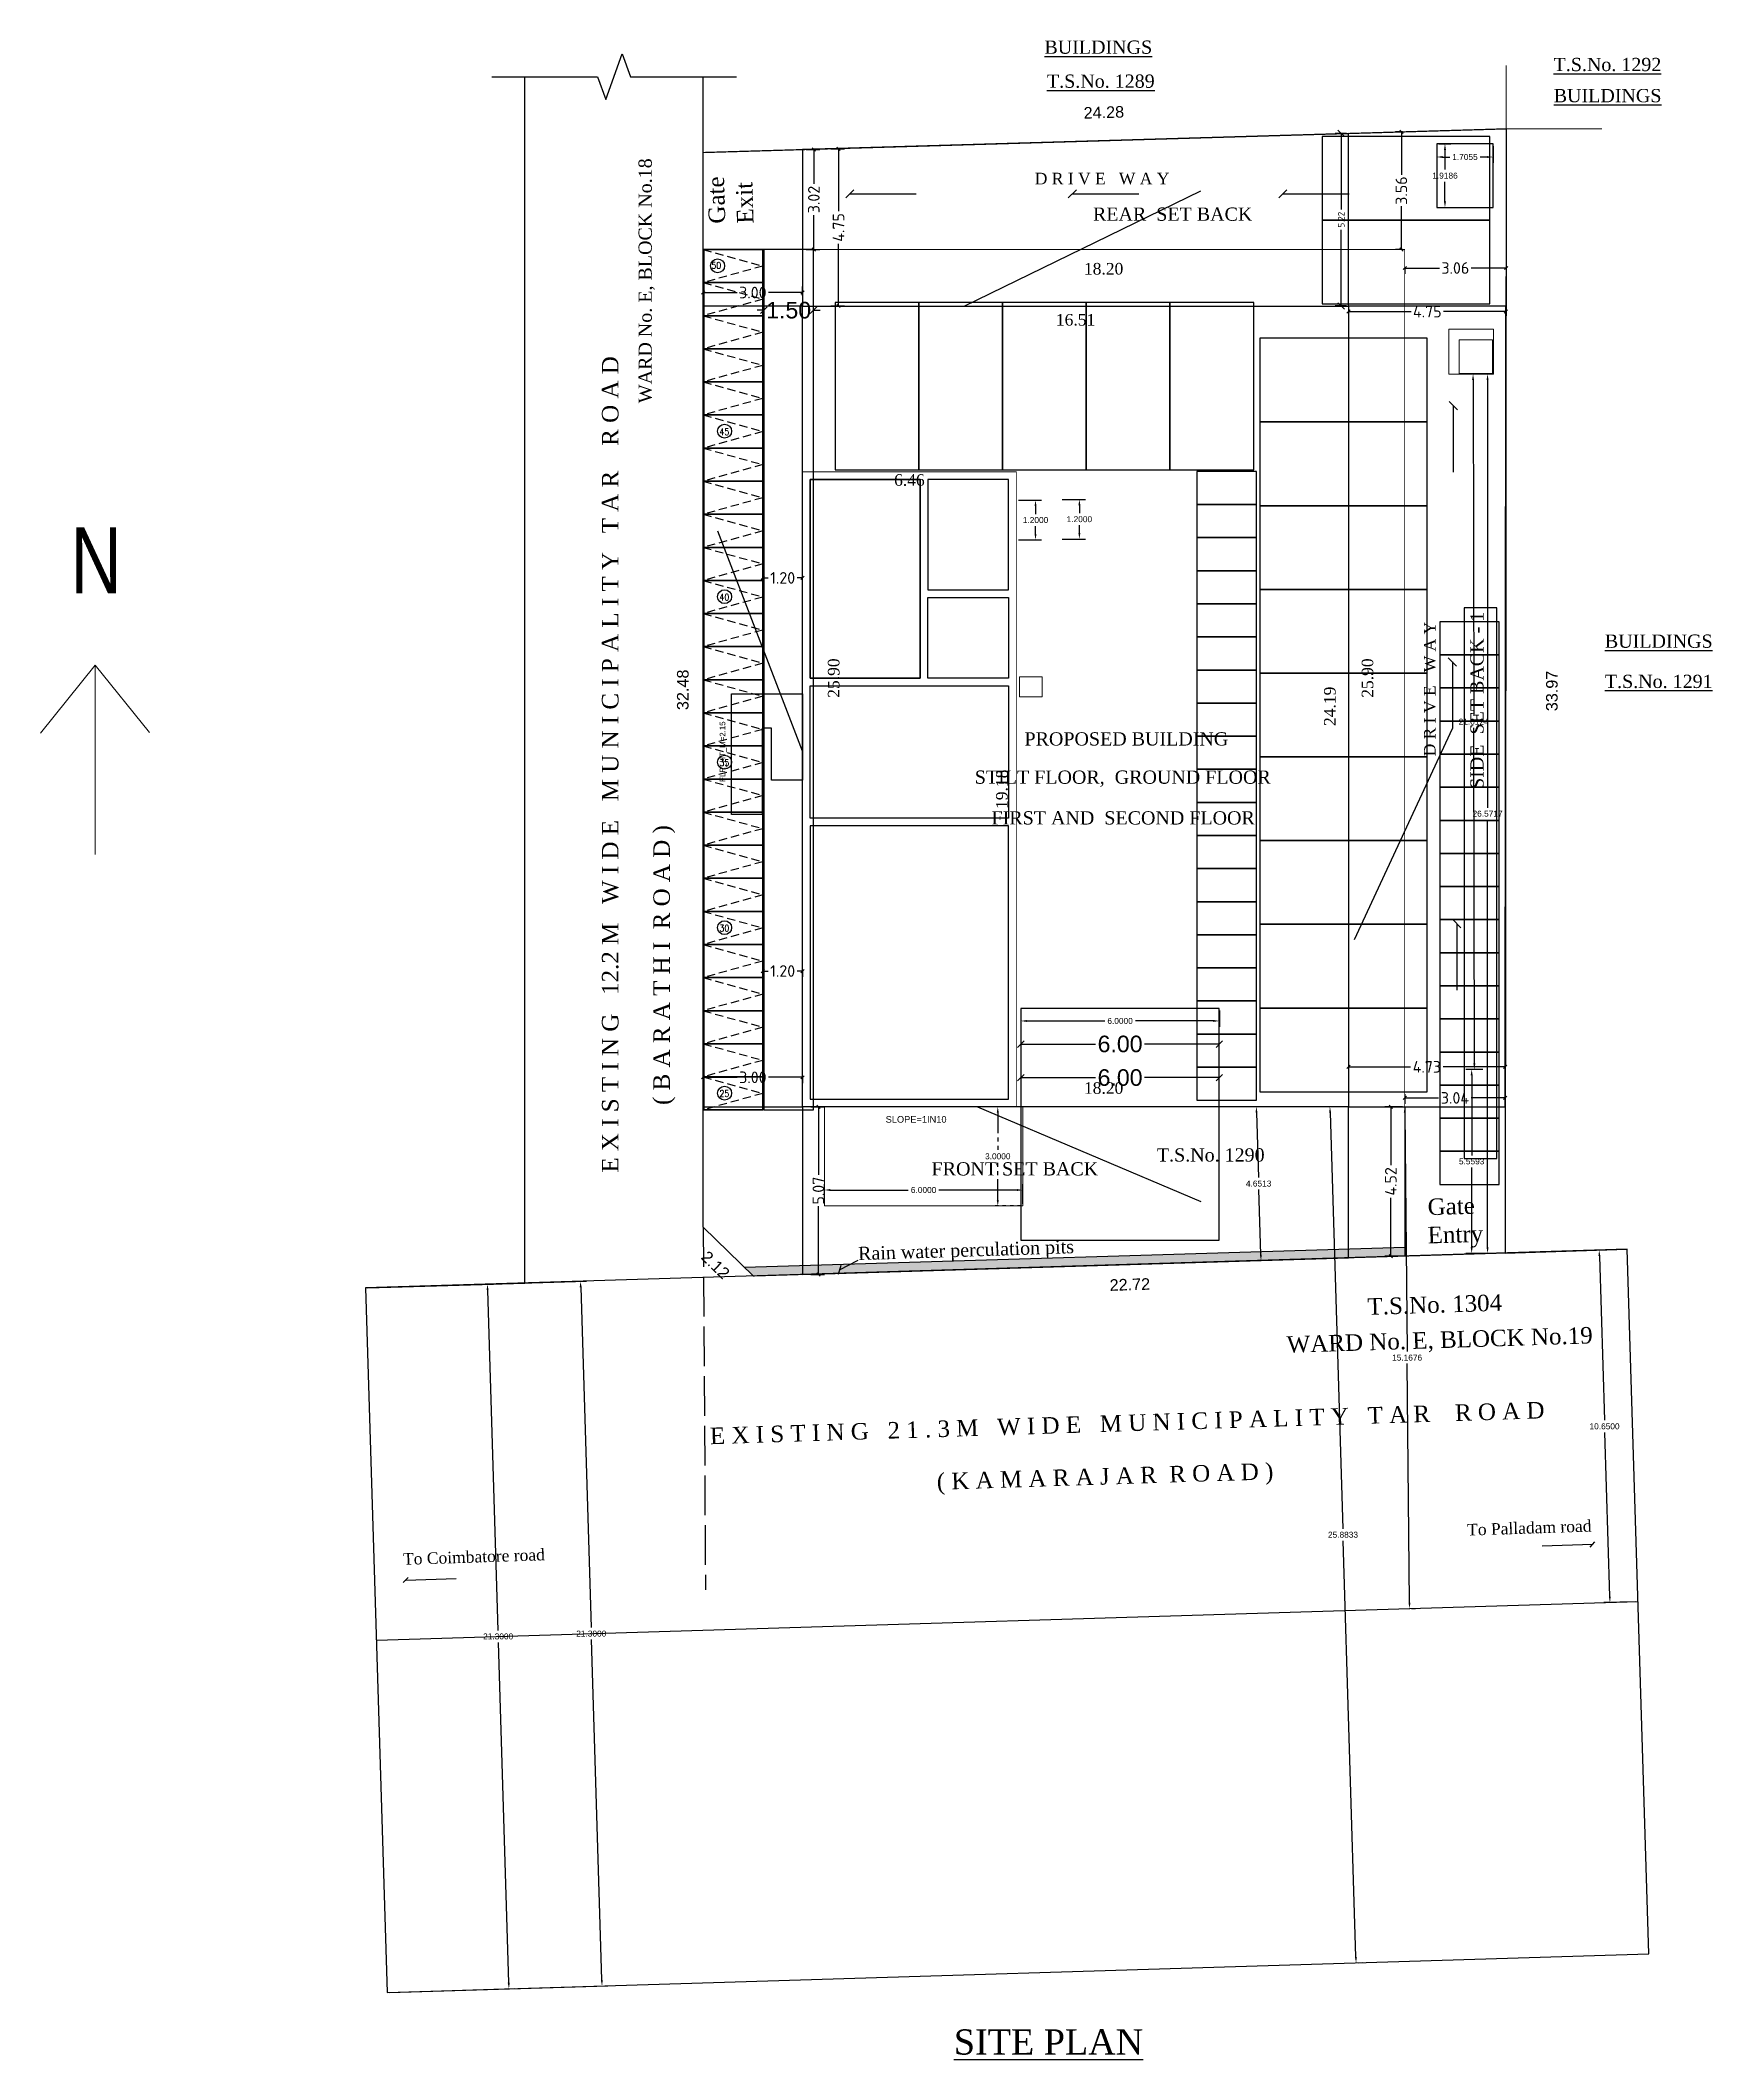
# Model space of a CAD drawing. Header units: metres. Extents: x 33037 to 87500, y -4470 to 25.
# Drawn here: x 87398.8 to 87449.4, y -4469.6 to -4408.6 of the extents above; entities that cross this region are included whole.
import ezdxf

# ---------------------------------------------------------------- set-up
doc = ezdxf.new("R2010")
doc.units = ezdxf.units.M
doc.header["$MEASUREMENT"] = 0
for name, pattern in [('ACAD_ISO02W100', [15, 12, -3]), ('DOT2', [0.125, 0, -0.125]), ('HIDDEN', [0.375, 0.25, -0.125]), ('PHANTOM2', [1.25, 0.625, -0.125, 0.125, -0.125, 0.125, -0.125])]:
    doc.linetypes.add(name, pattern=pattern)
for name, color, linetype in [('ANGULAR_PARKING_SLOT_1', 6, 'Continuous'), ('BLK_1_COVERED_AREA', 140, 'Continuous'), ('BLK_1_FLR_0_BLT_UP_AREA', 18, 'Continuous'), ('BLK_1_FLR_0_CARPET_AREA', 18, 'Continuous'), ('BLK_1_FLR_0_EXIT_WIDTH_DOOR', 2, 'Continuous'), ('BLK_1_FLR_0_EXIT_WIDTH_STAIR', 1, 'Continuous'), ('BLK_1_FLR_0_FIRESTAIR_1', 1, 'Continuous'), ('BLK_1_FLR_0_LIFT_1', 30, 'Continuous'), ('BLK_1_FLR_0_STAIR_1', 1, 'Continuous'), ('BLK_1_INTERNAL_VEHICULAR_ACCESS', 161, 'Continuous'), ('BLK_1_LVL_0_FRONT_SETBACK', 2, 'Continuous'), ('BLK_1_LVL_0_REAR_SETBACK', 11, 'Continuous'), ('BLK_1_LVL_0_SIDE_SETBACK1', 171, 'Continuous'), ('BLK_1_LVL_0_SIDE_SETBACK2', 102, 'Continuous'), ('DRIVE_WAY', 255, 'Continuous'), ('DRIVEWAY', 255, 'Continuous'), ('INVA-ELEVATION - 3', 8, 'Continuous'), ('PER_AISLE_WIDTH', 5, 'Continuous'), ('PLOT_BOUNDARY', 70, 'Continuous'), ('ROAD_WIDTH', 1, 'Continuous'), ('RWH', 130, 'Continuous'), ('SEPTIC_TANK', 146, 'Continuous'), ('SURRENDER_ROAD_WIDTH', 2, 'Continuous'), ('TWO_WHEELER_DRIVE_WAY', 6, 'Continuous'), ('TWO_WHEELER_DRIVEWAY_WAY', 6, 'Continuous')]:
    doc.layers.add(name, color=color, linetype=linetype)
for name, color, linetype, lineweight in [('BLK_1_FLR_0_DRINKING_WATER', 7, 'Continuous', 5), ('BLK_1_FLR_0_VEHICLE_RAMP_1', 1, 'Continuous', 0), ('BLK_1_LVL_0_BLDG_FOOT_PRINT', 1, 'Continuous', 5), ('DIST_CL_ROAD', 7, 'Continuous', 0), ('DIST_EXIT', 7, 'Continuous', 0), ('NORTH_DIRECTION', 7, 'Continuous', 0), ('NOTIFIED_ROAD', 183, 'Continuous', 13), ('SEGREGATED_TOILET', 1, 'Continuous', 0), ('WASTE_DISPOSAL', 7, 'Continuous', 0)]:
    doc.layers.add(name, color=color, linetype=linetype, lineweight=lineweight)
doc.layers.add('SHORTEST_DIST_TO_ROAD', color=6, linetype='Continuous', plot=False)
doc.layers.add('TWO_WHEELER_PARKING', color=2, linetype='Continuous', plot=False)
doc.styles.add('ARIAL', font='arial.ttf')
doc.styles.add('ISO Proportional', font='isocpeur.ttf')
doc.styles.add('ROMAND', font='romand.shx', dxfattribs={"width": 0.875})
doc.styles.add('ROMANS', font='times.ttf')
doc.styles.get("Standard").update_dxf_attribs({"font": 'arial.ttf'})
doc.styles.add('USA TEXT', font='GOTHIC.TTF', dxfattribs={"width": 0.8})
doc.dimstyles.new('boun', dxfattribs={"dimtxt": 0.35, "dimasz": 7, "dimexe": 0.18, "dimexo": 0.0625, "dimgap": 0.09, "dimtad": 0, "dimzin": 1, "dimdsep": 46, "dimtxsty": 'ARIAL', "dimblk": 'OBLIQUE', "dimcen": 0, "dimse1": 1, "dimse2": 1, "dimsd1": 1, "dimsd2": 1, "dimclrt": 256, "dimadec": 0, "dimazin": 0, "dimtfac": 1, "dimtofl": 0, "dimtmove": 2, "dimatfit": 3, "dimfxl": 0, "dimtolj": 1, "dimtzin": 0, "dimarcsym": 0})
doc.dimstyles.new('inner', dxfattribs={"dimtxt": 0.35, "dimasz": 7, "dimexe": 0.18, "dimexo": 0.0625, "dimgap": 0.09, "dimtad": 0, "dimzin": 1, "dimdsep": 46, "dimtxsty": 'ROMANS', "dimblk": 'OBLIQUE', "dimcen": 0, "dimse1": 1, "dimse2": 1, "dimsd1": 1, "dimsd2": 1, "dimclrt": 256, "dimadec": 0, "dimazin": 0, "dimtfac": 1, "dimtofl": 0, "dimtmove": 2, "dimatfit": 3, "dimfxl": 0, "dimtolj": 1, "dimtzin": 0, "dimarcsym": 0})
doc.dimstyles.new('SITE BOUND', dxfattribs={"dimtxt": 0.35, "dimasz": 0.1, "dimexe": 0.18, "dimexo": 0.0625, "dimgap": 0.09, "dimtad": 0, "dimtoh": 1, "dimzin": 0, "dimdsep": 46, "dimtxsty": 'ISO Proportional', "dimblk": 'OBLIQUE', "dimcen": 0.09, "dimclrd": 5, "dimclre": 5, "dimclrt": 7, "dimadec": 0, "dimazin": 0, "dimtfac": 1, "dimtofl": 0, "dimtmove": 2, "dimatfit": 3, "dimldrblk": 'OBLIQUE', "dimfxl": 0, "dimtolj": 1, "dimtzin": 0, "dimarcsym": 0})
doc.dimstyles.get("Standard").update_dxf_attribs({"dimtxt": 0.18, "dimasz": 0.18, "dimexe": 0.18, "dimexo": 0.0625, "dimgap": 0.09, "dimtad": 0, "dimtih": 1, "dimtoh": 1, "dimdec": 4, "dimzin": 0, "dimdsep": 46, "dimtxsty": 'Standard', "dimcen": 0.09, "dimadec": 0, "dimazin": 0, "dimtfac": 1, "dimtdec": 4, "dimtofl": 0, "dimtmove": 0, "dimatfit": 3, "dimfxl": 0, "dimtolj": 1, "dimtzin": 0, "dimarcsym": 0})
doc.dimstyles.new('Standard - 1', dxfattribs={"dimtxt": 0.7, "dimasz": 0.2, "dimexe": 0.18, "dimexo": 0.0625, "dimgap": 0.09, "dimtad": 0, "dimzin": 0, "dimdsep": 46, "dimtxsty": 'Standard', "dimblk": 'OBLIQUE', "dimcen": 0.09, "dimse1": 1, "dimse2": 1, "dimadec": 0, "dimazin": 0, "dimtfac": 1, "dimtofl": 0, "dimtmove": 0, "dimatfit": 3, "dimldrblk": 'OBLIQUE', "dimfxl": 0, "dimtolj": 1, "dimtzin": 0, "dimarcsym": 0})
doc.dimstyles.new('T-roman', dxfattribs={"dimtxt": 0.2, "dimasz": 0.2, "dimexe": 0.18, "dimexo": 0.0625, "dimgap": 0.09, "dimtad": 0, "dimtoh": 1, "dimzin": 0, "dimdsep": 46, "dimtxsty": 'ISO Proportional', "dimblk": 'OBLIQUE', "dimcen": 0.09, "dimclrd": 5, "dimclre": 2, "dimclrt": 7, "dimadec": 0, "dimazin": 0, "dimtfac": 1, "dimtofl": 0, "dimtmove": 2, "dimatfit": 3, "dimldrblk": 'OBLIQUE', "dimfxl": 0, "dimtolj": 1, "dimtzin": 0, "dimarcsym": 0})

msp = doc.modelspace()

# ---------------------------------------------------------------- texts
at = {"color": 0, "style": 'ROMANS'}
for s, height, p in [('%%UBUILDINGS', 0.4, (87429.15917, -4408.95651)), ('%%UT.S.No. 1292', 0.4, (87444.54687, -4409.4804)), ('%%UT.S.No. 1289', 0.4, (87429.23498, -4409.9834)), ('%%UBUILDINGS', 0.4, (87444.55098, -4410.4209)), ('D R I V E   W A Y', 0.35, (87428.8678, -4412.90184)), ('REAR  SET BACK', 0.4, (87430.62569, -4414.00226)), ('%%UBUILDINGS', 0.4, (87446.09723, -4426.90563)), ('%%UT.S.No. 1291', 0.4, (87446.09723, -4428.12051)), ('PROPOSED BUILDING', 0.4, (87428.55594, -4429.85846)), ('STILT FLOOR,  GROUND FLOOR', 0.4, (87427.05382, -4431.0139)), ('FIRST AND  SECOND FLOOR', 0.4, (87427.56098, -4432.24516)), ('FRONT SET BACK', 0.4, (87425.74705, -4442.85063)), ('T.S.No. 1290', 0.4, (87432.55775, -4442.42987)), ('%%USITE PLAN', 0.762, (87426.42109, -4469.41411))]:
    msp.add_text(s, height=height, dxfattribs=at).set_placement(p)
for s, height, rotation, p in [('WARD No. E, BLOCK No.18', 0.4, 90, (87417.29214, -4419.51643)), ('Gate', 0.5, 91.7844896, (87419.51555, -4414.08124)), ('Exit', 0.5, 91.7844896, (87420.36902, -4414.08124)), ('E X I S T I N G   12.2 M   W I D E   M U N I C I P A L I T Y   T A R    R O A D ', 0.5, 90, (87416.28445, -4442.76471)), ('SIDE  SET BACK - 1', 0.4, 90, (87442.43179, -4431.17119)), ('D R I V E   W A Y', 0.35, 90, (87440.97971, -4430.18558)), ('( B A R A T H I  R O A D )', 0.5, 90, (87417.83821, -4440.71956)), ('Gate', 0.5, 1.7844896, (87440.74824, -4444.05182)), ('Rain water perculation pits', 0.4, 1.8709549, (87423.53394, -4445.4099)), ('Entry', 0.5, 1.7844896, (87440.74824, -4444.90528)), ('T.S.No. 1304', 0.5, 1.7844896, (87438.92936, -4447.06376)), ('WARD No. E, BLOCK No.19', 0.5, 1.7844896, (87436.48889, -4448.21067)), ('E X I S T I N G   2 1 . 3 M   W I D E   M U N I C I P A L I T Y   T A R    R O A D ', 0.5, 1.7844896, (87419.05655, -4450.97212)), ('( K A M A R A J A R  R O A D )', 0.5, 1.7844896, (87425.91392, -4452.3486)), ('To Palladam road', 0.35, 1.8733472, (87441.94023, -4453.73289)), ('To Coimbatore road', 0.35, 1.8733472, (87409.78003, -4454.61706))]:
    msp.add_text(s, height=height, rotation=rotation, dxfattribs=at).set_placement(p)
at = {"color": 0, "style": 'ROMAND', "width": 0.875}
for s, p in [('50', (87419.09219, -4415.44988)), ('45', (87419.33514, -4420.47767)), ('40', (87419.33514, -4425.47767)), ('35', (87419.33514, -4430.47767)), ('30', (87419.33514, -4435.47767)), ('25', (87419.33514, -4440.47767))]:
    msp.add_text(s, height=0.2, dxfattribs=at).set_placement(p)
at = {"layer": 'BLK_1_FLR_0_FIRESTAIR_1', "linetype": 'Continuous', "insert": (87419.56479, -4430.0442), "char_height": 0.17, "width": 2.1709, "attachment_point": 8, "rotation": 90}
msp.add_mtext('FLR_HT_M=2.15', dxfattribs=at)
at = {"layer": 'BLK_1_FLR_0_VEHICLE_RAMP_1', "insert": (87425.28081, -4441.05567), "char_height": 0.2, "width": 5.4, "attachment_point": 2}
msp.add_mtext('SLOPE=1IN10', dxfattribs=at)
at = {"layer": 'NORTH_DIRECTION', "insert": (87399.72788, -4425.26522), "char_height": 2, "attachment_point": 7, "style": 'USA TEXT'}
msp.add_mtext_dynamic_manual_height_columns('N', width=1.1850696, gutter_width=30, heights=[2.65126], dxfattribs=at)

# ---------------------------------------------------------------- blocks, each defined once
blk = doc.blocks.new('*D243')
at = {"layer": 'DEFPOINTS', "color": 0}
for p in [(87441.016, -4411.681), (87442.721, -4411.681), (87442.721, -4412.076)]:
    blk.add_point(p, dxfattribs=at)
at = {"layer": 'SEPTIC_TANK', "color": 0, "lineweight": -2}
for p, q in [((87441.016, -4411.744), (87441.016, -4412.256)), ((87442.721, -4411.744), (87442.721, -4412.256)), ((87441.196, -4412.076), (87441.413, -4412.076)), ((87442.541, -4412.076), (87442.324, -4412.076))]:
    blk.add_line(p, q, dxfattribs=at)
at = {"layer": 'SEPTIC_TANK', "color": 0}
for points in [[(87441.196, -4412.046), (87441.196, -4412.106), (87441.016, -4412.076)], [(87442.541, -4412.046), (87442.541, -4412.106), (87442.721, -4412.076)]]:
    blk.add_solid(points, dxfattribs=at)
at = {"layer": 'SEPTIC_TANK', "color": 0, "insert": (87441.868, -4412.076), "char_height": 0.18, "attachment_point": 5}
blk.add_mtext('\\A1;1.7055', dxfattribs=at)
blk = doc.blocks.new('*D244')
at = {"layer": 'DEFPOINTS', "color": 0, "linetype": 'ByBlock'}
for p in [(87441.016, -4411.681), (87441.016, -4413.6), (87441.264, -4413.6)]:
    blk.add_point(p, dxfattribs=at)
at = {"layer": 'SEPTIC_TANK', "color": 0, "linetype": 'ByBlock', "lineweight": -2}
for p, q in [((87441.078, -4411.681), (87441.444, -4411.681)), ((87441.264, -4411.861), (87441.264, -4412.458)), ((87441.264, -4413.42), (87441.264, -4412.822)), ((87441.078, -4413.6), (87441.444, -4413.6))]:
    blk.add_line(p, q, dxfattribs=at)
at = {"layer": 'SEPTIC_TANK', "color": 0, "linetype": 'ByBlock'}
for points in [[(87441.234, -4411.861), (87441.294, -4411.861), (87441.264, -4411.681)], [(87441.234, -4413.42), (87441.294, -4413.42), (87441.264, -4413.6)]]:
    blk.add_solid(points, dxfattribs=at)
at = {"layer": 'SEPTIC_TANK', "color": 0, "linetype": 'ByBlock', "insert": (87441.264, -4412.64), "char_height": 0.18, "attachment_point": 5}
blk.add_mtext('\\A1;1.9186', dxfattribs=at)
blk = doc.blocks.new('*D245')
at = {"layer": 'BLK_1_FLR_0_VEHICLE_RAMP_1', "color": 0, "lineweight": -2}
for p, q in [((87422.507, -4443.709), (87422.507, -4443.11)), ((87422.687, -4443.29), (87425.043, -4443.29)), ((87428.327, -4443.29), (87425.971, -4443.29)), ((87428.507, -4443.709), (87428.507, -4443.11))]:
    blk.add_line(p, q, dxfattribs=at)
at = {"layer": 'BLK_1_FLR_0_VEHICLE_RAMP_1', "color": 0}
for points in [[(87422.687, -4443.26), (87422.687, -4443.32), (87422.507, -4443.29)], [(87428.327, -4443.26), (87428.327, -4443.32), (87428.507, -4443.29)]]:
    blk.add_solid(points, dxfattribs=at)
at = {"layer": 'DEFPOINTS', "color": 0}
for p in [(87422.507, -4443.29), (87422.507, -4443.772), (87428.507, -4443.772)]:
    blk.add_point(p, dxfattribs=at)
at = {"layer": 'BLK_1_FLR_0_VEHICLE_RAMP_1', "color": 0, "insert": (87425.507, -4443.29), "char_height": 0.18, "attachment_point": 5}
blk.add_mtext('\\A1;6.0000', dxfattribs=at)
blk = doc.blocks.new('*D246')
at = {"layer": 'BLK_1_FLR_0_VEHICLE_RAMP_1', "color": 0, "linetype": 'DOT2', "lineweight": -2}
for p, q in [((87428.445, -4440.772), (87427.569, -4440.772)), ((87428.445, -4443.772), (87427.569, -4443.772))]:
    blk.add_line(p, q, dxfattribs=at)
at = {"layer": 'BLK_1_FLR_0_VEHICLE_RAMP_1', "color": 0, "linetype": 'PHANTOM2', "lineweight": -2}
for p, q in [((87427.749, -4440.952), (87427.749, -4442.09)), ((87427.749, -4443.592), (87427.749, -4442.454))]:
    blk.add_line(p, q, dxfattribs=at)
at = {"layer": 'BLK_1_FLR_0_VEHICLE_RAMP_1', "color": 0}
for points in [[(87427.719, -4440.952), (87427.779, -4440.952), (87427.749, -4440.772)], [(87427.719, -4443.592), (87427.779, -4443.592), (87427.749, -4443.772)]]:
    blk.add_solid(points, dxfattribs=at)
at = {"layer": 'DEFPOINTS', "color": 0}
for p in [(87427.749, -4440.772), (87428.507, -4440.772), (87428.507, -4443.772)]:
    blk.add_point(p, dxfattribs=at)
at = {"layer": 'BLK_1_FLR_0_VEHICLE_RAMP_1', "color": 0, "insert": (87427.749, -4442.272), "char_height": 0.18, "attachment_point": 5}
blk.add_mtext('\\A1;3.0000', dxfattribs=at)
blk = doc.blocks.new('*D247')
at = {"layer": 'DEFPOINTS', "color": 0}
for p in [(87428.445, -4437.801), (87434.445, -4437.801), (87434.445, -4438.182)]:
    blk.add_point(p, dxfattribs=at)
at = {"layer": 'DRIVEWAY', "color": 0, "lineweight": -2}
for p, q in [((87428.445, -4437.863), (87428.445, -4438.362)), ((87428.625, -4438.182), (87430.981, -4438.182)), ((87434.265, -4438.182), (87431.909, -4438.182)), ((87434.445, -4437.863), (87434.445, -4438.362))]:
    blk.add_line(p, q, dxfattribs=at)
at = {"layer": 'DRIVEWAY', "color": 0}
for points in [[(87428.625, -4438.152), (87428.625, -4438.212), (87428.445, -4438.182)], [(87434.265, -4438.152), (87434.265, -4438.212), (87434.445, -4438.182)]]:
    blk.add_solid(points, dxfattribs=at)
at = {"layer": 'DRIVEWAY', "color": 0, "insert": (87431.445, -4438.182), "char_height": 0.18, "attachment_point": 5}
blk.add_mtext('\\A1;6.0000', dxfattribs=at)
blk = doc.blocks.new('_Oblique')
at = {"color": 0, "linetype": 'ByBlock', "lineweight": -2}
blk.add_line((-0.5, -0.5), (0.5, 0.5), dxfattribs=at)
blk = doc.blocks.new('*D249')
at = {"layer": 'DEFPOINTS', "color": 0}
for p in [(87428.445, -4438.543), (87434.445, -4438.543), (87428.445, -4439.895)]:
    blk.add_point(p, dxfattribs=at)
at = {"layer": 'DRIVE_WAY', "color": 0, "lineweight": -2}
for p, q in [((87428.445, -4439.895), (87430.705, -4439.895)), ((87434.445, -4439.895), (87432.185, -4439.895))]:
    blk.add_line(p, q, dxfattribs=at)
at = {"layer": 'DRIVE_WAY', "color": 0, "lineweight": -2, "xscale": 0.2, "yscale": 0.2, "zscale": 0.2, "rotation": 180}
blk.add_blockref('_Oblique', (87428.445, -4439.895), dxfattribs=at)
at = {"layer": 'DRIVE_WAY', "color": 0, "lineweight": -2, "xscale": 0.2, "yscale": 0.2, "zscale": 0.2}
blk.add_blockref('_Oblique', (87434.445, -4439.895), dxfattribs=at)
at = {"layer": 'DRIVE_WAY', "color": 0, "lineweight": 25, "insert": (87431.445, -4439.895), "char_height": 0.5, "attachment_point": 5}
blk.add_mtext('\\A1;6.00', dxfattribs=at)
blk = doc.blocks.new('*D250')
at = {"layer": 'DEFPOINTS', "color": 0}
for p in [(87428.445, -4437.801), (87434.445, -4437.801), (87434.445, -4438.879)]:
    blk.add_point(p, dxfattribs=at)
at = {"layer": 'PER_AISLE_WIDTH', "color": 0, "lineweight": -2}
for p, q in [((87428.445, -4438.879), (87430.705, -4438.879)), ((87434.445, -4438.879), (87432.185, -4438.879))]:
    blk.add_line(p, q, dxfattribs=at)
at = {"layer": 'PER_AISLE_WIDTH', "color": 0, "lineweight": -2, "xscale": 0.2, "yscale": 0.2, "zscale": 0.2, "rotation": 180}
blk.add_blockref('_Oblique', (87428.445, -4438.879), dxfattribs=at)
at = {"layer": 'PER_AISLE_WIDTH', "color": 0, "lineweight": -2, "xscale": 0.2, "yscale": 0.2, "zscale": 0.2}
blk.add_blockref('_Oblique', (87434.445, -4438.879), dxfattribs=at)
at = {"layer": 'PER_AISLE_WIDTH', "color": 0, "insert": (87431.445, -4438.879), "char_height": 0.5, "attachment_point": 5}
blk.add_mtext('\\A1;6.00', dxfattribs=at)
blk = doc.blocks.new('*D265')
at = {"color": 5, "lineweight": -2}
for p, q in [((87418.847, -4416.265), (87418.847, -4415.991)), ((87418.847, -4416.171), (87419.872, -4416.171)), ((87421.847, -4416.171), (87420.822, -4416.171)), ((87421.847, -4416.265), (87421.847, -4415.991))]:
    blk.add_line(p, q, dxfattribs=at)
at = {"layer": 'DEFPOINTS', "color": 0}
for p in [(87421.847, -4416.171), (87418.847, -4416.327), (87421.847, -4416.327)]:
    blk.add_point(p, dxfattribs=at)
at = {"color": 5, "lineweight": -2, "xscale": 0.1, "yscale": 0.1, "zscale": 0.1, "rotation": 180}
blk.add_blockref('_Oblique', (87418.847, -4416.171), dxfattribs=at)
at = {"color": 5, "lineweight": -2, "xscale": 0.1, "yscale": 0.1, "zscale": 0.1}
blk.add_blockref('_Oblique', (87421.847, -4416.171), dxfattribs=at)
at = {"color": 7, "insert": (87420.347, -4416.171), "char_height": 0.35, "attachment_point": 5, "style": 'ISO Proportional'}
blk.add_mtext('\\A1;3.00', dxfattribs=at)
blk = doc.blocks.new('*D329')
at = {"color": 5, "lineweight": -2}
for p, q in [((87421.959, -4411.848), (87422.369, -4411.848)), ((87422.189, -4411.848), (87422.189, -4412.885)), ((87422.189, -4414.871), (87422.189, -4413.835)), ((87421.959, -4414.871), (87422.369, -4414.871))]:
    blk.add_line(p, q, dxfattribs=at)
at = {"layer": 'DEFPOINTS', "color": 0}
for p in [(87421.847, -4411.848), (87422.189, -4411.848), (87421.847, -4414.871)]:
    blk.add_point(p, dxfattribs=at)
at = {"color": 5, "lineweight": -2, "xscale": 0.1, "yscale": 0.1, "zscale": 0.1}
for p, rotation in [((87422.189, -4411.848), 90), ((87422.189, -4414.871), 270)]:
    blk.add_blockref('_Oblique', p, dxfattribs=dict(at, rotation=rotation))
at = {"color": 7, "insert": (87422.189, -4413.36), "char_height": 0.35, "attachment_point": 5, "rotation": 90, "style": 'ISO Proportional'}
blk.add_mtext('\\A1;3.02', dxfattribs=at)
blk = doc.blocks.new('*D330')
at = {"color": 5, "lineweight": -2}
for p, q in [((87439.985, -4411.311), (87439.766, -4411.311)), ((87439.946, -4411.311), (87439.946, -4412.616)), ((87439.946, -4414.871), (87439.946, -4413.566)), ((87439.985, -4414.871), (87439.766, -4414.871))]:
    blk.add_line(p, q, dxfattribs=at)
at = {"layer": 'DEFPOINTS', "color": 0}
for p in [(87439.946, -4411.311), (87440.048, -4411.311), (87440.048, -4414.871)]:
    blk.add_point(p, dxfattribs=at)
at = {"color": 5, "lineweight": -2, "xscale": 0.1, "yscale": 0.1, "zscale": 0.1}
for p, rotation in [((87439.946, -4411.311), 90), ((87439.946, -4414.871), 270)]:
    blk.add_blockref('_Oblique', p, dxfattribs=dict(at, rotation=rotation))
at = {"color": 7, "insert": (87439.946, -4413.091), "char_height": 0.35, "attachment_point": 5, "rotation": 90, "style": 'ISO Proportional'}
blk.add_mtext('\\A1;3.56', dxfattribs=at)
blk = doc.blocks.new('*D331')
at = {"color": 5, "lineweight": -2}
for p, q in [((87440.048, -4415.419), (87440.048, -4415.61)), ((87440.048, -4415.43), (87441.103, -4415.43)), ((87443.109, -4415.43), (87442.053, -4415.43)), ((87443.109, -4415.419), (87443.109, -4415.61))]:
    blk.add_line(p, q, dxfattribs=at)
at = {"layer": 'DEFPOINTS', "color": 0}
for p in [(87440.048, -4415.357), (87443.109, -4415.357), (87443.109, -4415.43)]:
    blk.add_point(p, dxfattribs=at)
at = {"color": 5, "lineweight": -2, "xscale": 0.1, "yscale": 0.1, "zscale": 0.1, "rotation": 180}
blk.add_blockref('_Oblique', (87440.048, -4415.43), dxfattribs=at)
at = {"color": 5, "lineweight": -2, "xscale": 0.1, "yscale": 0.1, "zscale": 0.1}
blk.add_blockref('_Oblique', (87443.109, -4415.43), dxfattribs=at)
at = {"color": 7, "insert": (87441.578, -4415.43), "char_height": 0.35, "attachment_point": 5, "style": 'ISO Proportional'}
blk.add_mtext('\\A1;3.06', dxfattribs=at)
blk = doc.blocks.new('*D266')
at = {"color": 5, "lineweight": -2}
for p, q in [((87440.048, -4440.396), (87440.048, -4440.686)), ((87440.048, -4440.506), (87441.073, -4440.506)), ((87443.084, -4440.506), (87442.058, -4440.506)), ((87443.084, -4440.396), (87443.084, -4440.686))]:
    blk.add_line(p, q, dxfattribs=at)
at = {"layer": 'DEFPOINTS', "color": 0}
for p in [(87440.048, -4440.334), (87443.084, -4440.334), (87443.084, -4440.506)]:
    blk.add_point(p, dxfattribs=at)
at = {"color": 5, "lineweight": -2, "xscale": 0.1, "yscale": 0.1, "zscale": 0.1, "rotation": 180}
blk.add_blockref('_Oblique', (87440.048, -4440.506), dxfattribs=at)
at = {"color": 5, "lineweight": -2, "xscale": 0.1, "yscale": 0.1, "zscale": 0.1}
blk.add_blockref('_Oblique', (87443.084, -4440.506), dxfattribs=at)
at = {"color": 7, "insert": (87441.566, -4440.506), "char_height": 0.35, "attachment_point": 5, "style": 'ISO Proportional'}
blk.add_mtext('\\A1;3.04', dxfattribs=at)
blk = doc.blocks.new('*D332')
at = {"color": 5, "lineweight": -2}
for p, q in [((87439.857, -4440.772), (87439.447, -4440.772)), ((87439.627, -4440.772), (87439.627, -4442.537)), ((87439.627, -4445.288), (87439.627, -4443.522)), ((87439.857, -4445.288), (87439.447, -4445.288))]:
    blk.add_line(p, q, dxfattribs=at)
at = {"layer": 'DEFPOINTS', "color": 0}
for p in [(87440.048, -4440.772), (87439.627, -4445.288), (87440.048, -4445.288)]:
    blk.add_point(p, dxfattribs=at)
at = {"color": 5, "lineweight": -2, "xscale": 0.1, "yscale": 0.1, "zscale": 0.1}
for p, rotation in [((87439.627, -4440.772), 90), ((87439.627, -4445.288), 270)]:
    blk.add_blockref('_Oblique', p, dxfattribs=dict(at, rotation=rotation))
at = {"color": 7, "insert": (87439.627, -4443.03), "char_height": 0.35, "attachment_point": 5, "rotation": 90, "style": 'ISO Proportional'}
blk.add_mtext('\\A1;4.52', dxfattribs=at)
blk = doc.blocks.new('*D333')
at = {"color": 5, "lineweight": -2}
for p, q in [((87422.097, -4440.772), (87422.507, -4440.772)), ((87422.327, -4440.772), (87422.327, -4442.833)), ((87422.327, -4445.844), (87422.327, -4443.783)), ((87422.097, -4445.844), (87422.507, -4445.844))]:
    blk.add_line(p, q, dxfattribs=at)
at = {"layer": 'DEFPOINTS', "color": 0}
for p in [(87421.847, -4440.772), (87421.847, -4445.844), (87422.327, -4445.844)]:
    blk.add_point(p, dxfattribs=at)
at = {"color": 5, "lineweight": -2, "xscale": 0.1, "yscale": 0.1, "zscale": 0.1}
for p, rotation in [((87422.327, -4440.772), 90), ((87422.327, -4445.844), 270)]:
    blk.add_blockref('_Oblique', p, dxfattribs=dict(at, rotation=rotation))
at = {"color": 7, "insert": (87422.327, -4443.308), "char_height": 0.35, "attachment_point": 5, "rotation": 90, "style": 'ISO Proportional'}
blk.add_mtext('\\A1;5.07', dxfattribs=at)
blk = doc.blocks.new('*D334')
at = {"color": 5, "lineweight": -2}
for p, q in [((87418.847, -4439.885), (87418.847, -4440.065)), ((87418.847, -4439.885), (87419.872, -4439.885)), ((87421.847, -4439.885), (87420.822, -4439.885)), ((87421.847, -4439.885), (87421.847, -4440.065))]:
    blk.add_line(p, q, dxfattribs=at)
at = {"layer": 'DEFPOINTS', "color": 0}
for p in [(87418.847, -4439.885), (87418.847, -4439.885), (87421.847, -4439.885)]:
    blk.add_point(p, dxfattribs=at)
at = {"color": 5, "lineweight": -2, "xscale": 0.1, "yscale": 0.1, "zscale": 0.1}
for p, rotation in [((87418.847, -4439.885), 179.9999975714383), ((87421.847, -4439.885), 359.9999975714384)]:
    blk.add_blockref('_Oblique', p, dxfattribs=dict(at, rotation=rotation))
at = {"color": 7, "insert": (87420.347, -4439.885), "char_height": 0.35, "attachment_point": 5, "rotation": 360, "style": 'ISO Proportional'}
blk.add_mtext('\\A1;3.00', dxfattribs=at)
blk = doc.blocks.new('*D282')
at = {"layer": 'DEFPOINTS', "color": 0}
for p in [(87421.847, -4414.871), (87440.048, -4414.871), (87421.847, -4415.456)]:
    blk.add_point(p, dxfattribs=at)
at = {"insert": (87430.948, -4415.456), "char_height": 0.35, "attachment_point": 5, "style": 'ROMANS'}
blk.add_mtext('\\A1;18.20', dxfattribs=at)
blk = doc.blocks.new('*D283')
at = {"layer": 'DEFPOINTS', "color": 0}
for p in [(87440.048, -4414.871), (87438.926, -4440.772), (87440.048, -4440.772)]:
    blk.add_point(p, dxfattribs=at)
at = {"insert": (87438.926, -4427.821), "char_height": 0.35, "attachment_point": 5, "rotation": 90, "style": 'ROMANS'}
blk.add_mtext('\\A1;25.90', dxfattribs=at)
blk = doc.blocks.new('*D284')
at = {"layer": 'DEFPOINTS', "color": 0}
for p in [(87421.847, -4414.871), (87421.847, -4440.772), (87422.792, -4440.772)]:
    blk.add_point(p, dxfattribs=at)
at = {"insert": (87422.792, -4427.821), "char_height": 0.35, "attachment_point": 5, "rotation": 90, "style": 'ROMANS'}
blk.add_mtext('\\A1;25.90', dxfattribs=at)
blk = doc.blocks.new('*D285')
at = {"layer": 'DEFPOINTS', "color": 0}
for p in [(87421.847, -4440.212), (87421.847, -4440.772), (87440.048, -4440.772)]:
    blk.add_point(p, dxfattribs=at)
at = {"insert": (87430.948, -4440.212), "char_height": 0.35, "attachment_point": 5, "style": 'ROMANS'}
blk.add_mtext('\\A1;18.20', dxfattribs=at)
blk = doc.blocks.new('*D267')
at = {"layer": 'DEFPOINTS', "color": 0}
for p in [(87421.847, -4416.578), (87438.353, -4416.578), (87421.847, -4416.998)]:
    blk.add_point(p, dxfattribs=at)
at = {"insert": (87430.1, -4416.998), "char_height": 0.35, "attachment_point": 5, "style": 'ROMANS'}
blk.add_mtext('\\A1;16.51', dxfattribs=at)
blk = doc.blocks.new('*D268')
at = {"layer": 'DEFPOINTS', "color": 0}
for p in [(87438.353, -4416.578), (87437.787, -4440.772), (87438.353, -4440.772)]:
    blk.add_point(p, dxfattribs=at)
at = {"insert": (87437.787, -4428.675), "char_height": 0.35, "attachment_point": 5, "rotation": 90, "style": 'ROMANS'}
blk.add_mtext('\\A1;24.19', dxfattribs=at)
blk = doc.blocks.new('*D258')
at = {"color": 2, "lineweight": -2}
for p, q in [((87438.291, -4411.361), (87437.949, -4411.361)), ((87438.291, -4416.578), (87437.949, -4416.578))]:
    blk.add_line(p, q, dxfattribs=at)
at = {"color": 5, "lineweight": -2}
for p, q in [((87438.129, -4411.361), (87438.129, -4413.66)), ((87438.129, -4416.578), (87438.129, -4414.28))]:
    blk.add_line(p, q, dxfattribs=at)
at = {"layer": 'DEFPOINTS', "color": 0}
for p in [(87438.129, -4411.361), (87438.353, -4411.361), (87438.353, -4416.578)]:
    blk.add_point(p, dxfattribs=at)
at = {"color": 5, "lineweight": -2, "xscale": 0.2, "yscale": 0.2, "zscale": 0.2}
for p, rotation in [((87438.129, -4411.361), 90), ((87438.129, -4416.578), 270)]:
    blk.add_blockref('_Oblique', p, dxfattribs=dict(at, rotation=rotation))
at = {"color": 7, "insert": (87438.129, -4413.97), "char_height": 0.2, "attachment_point": 5, "rotation": 90, "style": 'ISO Proportional'}
blk.add_mtext('\\A1;5.22', dxfattribs=at)
blk = doc.blocks.new('*D269')
at = {"color": 5, "lineweight": -2}
for p, q in [((87422.706, -4411.83), (87423.116, -4411.83)), ((87422.936, -4411.83), (87422.936, -4413.711)), ((87422.936, -4416.578), (87422.936, -4414.696)), ((87422.706, -4416.578), (87423.116, -4416.578))]:
    blk.add_line(p, q, dxfattribs=at)
at = {"layer": 'DEFPOINTS', "color": 0}
for p in [(87422.473, -4411.83), (87422.936, -4411.83), (87422.473, -4416.578)]:
    blk.add_point(p, dxfattribs=at)
at = {"color": 5, "lineweight": -2, "xscale": 0.1, "yscale": 0.1, "zscale": 0.1}
for p, rotation in [((87422.936, -4411.83), 90), ((87422.936, -4416.578), 270)]:
    blk.add_blockref('_Oblique', p, dxfattribs=dict(at, rotation=rotation))
at = {"color": 7, "insert": (87422.936, -4414.204), "char_height": 0.35, "attachment_point": 5, "rotation": 90, "style": 'ISO Proportional'}
blk.add_mtext('\\A1;4.75', dxfattribs=at)
blk = doc.blocks.new('*D259')
at = {"color": 5, "lineweight": -2}
for p, q in [((87438.353, -4416.641), (87438.353, -4416.926)), ((87438.353, -4416.746), (87440.238, -4416.746)), ((87443.107, -4416.746), (87441.223, -4416.746)), ((87443.107, -4416.641), (87443.107, -4416.926))]:
    blk.add_line(p, q, dxfattribs=at)
at = {"layer": 'DEFPOINTS', "color": 0}
for p in [(87438.353, -4416.578), (87443.107, -4416.578), (87443.107, -4416.746)]:
    blk.add_point(p, dxfattribs=at)
at = {"color": 5, "lineweight": -2, "xscale": 0.1, "yscale": 0.1, "zscale": 0.1, "rotation": 180}
blk.add_blockref('_Oblique', (87438.353, -4416.746), dxfattribs=at)
at = {"color": 5, "lineweight": -2, "xscale": 0.1, "yscale": 0.1, "zscale": 0.1}
blk.add_blockref('_Oblique', (87443.107, -4416.746), dxfattribs=at)
at = {"color": 7, "insert": (87440.73, -4416.746), "char_height": 0.35, "attachment_point": 5, "style": 'ISO Proportional'}
blk.add_mtext('\\A1;4.75', dxfattribs=at)
blk = doc.blocks.new('*D260')
at = {"color": 5, "lineweight": -2}
for p, q in [((87438.353, -4439.462), (87438.353, -4439.748)), ((87438.353, -4439.568), (87440.226, -4439.568)), ((87443.083, -4439.568), (87441.211, -4439.568)), ((87443.083, -4439.462), (87443.083, -4439.748))]:
    blk.add_line(p, q, dxfattribs=at)
at = {"layer": 'DEFPOINTS', "color": 0}
for p in [(87438.353, -4439.4), (87443.083, -4439.4), (87443.083, -4439.568)]:
    blk.add_point(p, dxfattribs=at)
at = {"color": 5, "lineweight": -2, "xscale": 0.1, "yscale": 0.1, "zscale": 0.1, "rotation": 180}
blk.add_blockref('_Oblique', (87438.353, -4439.568), dxfattribs=at)
at = {"color": 5, "lineweight": -2, "xscale": 0.1, "yscale": 0.1, "zscale": 0.1}
blk.add_blockref('_Oblique', (87443.083, -4439.568), dxfattribs=at)
at = {"color": 7, "insert": (87440.718, -4439.568), "char_height": 0.35, "attachment_point": 5, "style": 'ISO Proportional'}
blk.add_mtext('\\A1;4.73', dxfattribs=at)
blk = doc.blocks.new('2w')
at = {"layer": 'INVA-ELEVATION - 3'}
blk.add_lwpolyline([(-3.615, 0.069), (-1.815, 0.069), (-1.815, 1.069), (-3.615, 1.069)], close=True, dxfattribs=at)
at = {"layer": 'INVA-ELEVATION - 3', "linetype": 'HIDDEN'}
blk.add_lwpolyline([(-3.615, 1.069), (-1.815, 0.569), (-3.615, 0.069)], dxfattribs=at)
blk = doc.blocks.new('*D270')
at = {"color": 5, "lineweight": -2}
for p, q in [((87420.647, -4424.809), (87420.647, -4424.613)), ((87421.847, -4424.809), (87421.847, -4424.613)), ((87420.647, -4424.793), (87420.807, -4424.793)), ((87421.847, -4424.793), (87421.687, -4424.793))]:
    blk.add_line(p, q, dxfattribs=at)
at = {"layer": 'DEFPOINTS', "color": 0}
for p in [(87420.647, -4424.871), (87421.847, -4424.793), (87421.847, -4424.871)]:
    blk.add_point(p, dxfattribs=at)
at = {"color": 5, "lineweight": -2, "xscale": 0.1, "yscale": 0.1, "zscale": 0.1, "rotation": 180}
blk.add_blockref('_Oblique', (87420.647, -4424.793), dxfattribs=at)
at = {"color": 5, "lineweight": -2, "xscale": 0.1, "yscale": 0.1, "zscale": 0.1}
blk.add_blockref('_Oblique', (87421.847, -4424.793), dxfattribs=at)
at = {"color": 7, "insert": (87421.247, -4424.793), "char_height": 0.35, "attachment_point": 5, "style": 'ISO Proportional'}
blk.add_mtext('\\A1;1.20', dxfattribs=at)
blk = doc.blocks.new('*D271')
at = {"color": 5, "lineweight": -2}
for p, q in [((87420.647, -4436.673), (87420.647, -4436.853)), ((87420.647, -4436.673), (87420.807, -4436.673)), ((87421.847, -4436.673), (87421.687, -4436.673)), ((87421.847, -4436.673), (87421.847, -4436.853))]:
    blk.add_line(p, q, dxfattribs=at)
at = {"layer": 'DEFPOINTS', "color": 0}
for p in [(87420.647, -4436.66), (87421.847, -4436.66), (87421.847, -4436.673)]:
    blk.add_point(p, dxfattribs=at)
at = {"color": 5, "lineweight": -2, "xscale": 0.1, "yscale": 0.1, "zscale": 0.1, "rotation": 180}
blk.add_blockref('_Oblique', (87420.647, -4436.673), dxfattribs=at)
at = {"color": 5, "lineweight": -2, "xscale": 0.1, "yscale": 0.1, "zscale": 0.1}
blk.add_blockref('_Oblique', (87421.847, -4436.673), dxfattribs=at)
at = {"color": 7, "insert": (87421.247, -4436.673), "char_height": 0.35, "attachment_point": 5, "style": 'ISO Proportional'}
blk.add_mtext('\\A1;1.20', dxfattribs=at)
blk = doc.blocks.new('*D272')
at = {"layer": 'DEFPOINTS', "color": 0}
for p in [(87421.848, -4421.591), (87428.308, -4421.591), (87421.848, -4421.839)]:
    blk.add_point(p, dxfattribs=at)
at = {"insert": (87425.078, -4421.839), "char_height": 0.35, "attachment_point": 5, "style": 'ROMANS'}
blk.add_mtext('\\A1;6.46', dxfattribs=at)
blk = doc.blocks.new('*D273')
at = {"layer": 'DEFPOINTS', "color": 0}
for p in [(87428.308, -4421.591), (87427.875, -4440.772), (87428.308, -4440.772)]:
    blk.add_point(p, dxfattribs=at)
at = {"insert": (87427.875, -4431.181), "char_height": 0.35, "attachment_point": 5, "rotation": 90, "style": 'ROMANS'}
blk.add_mtext('\\A1;19.18', dxfattribs=at)
blk = doc.blocks.new('*D274')
at = {"layer": 'DEFPOINTS', "color": 0}
for p in [(87418.822, -4411.086), (87443.113, -4411.221), (87418.847, -4411.937)]:
    blk.add_point(p, dxfattribs=at)
at = {"insert": (87430.955, -4410.728), "char_height": 0.35, "attachment_point": 5, "rotation": 1.68925, "style": 'ARIAL'}
blk.add_mtext('\\A1;24.28', dxfattribs=at)
blk = doc.blocks.new('*D275')
at = {"layer": 'DEFPOINTS', "color": 0}
for p in [(87443.113, -4411.221), (87443.079, -4445.195), (87444.48, -4445.197)]:
    blk.add_point(p, dxfattribs=at)
at = {"insert": (87444.497, -4428.21), "char_height": 0.35, "attachment_point": 5, "rotation": 89.94206, "style": 'ARIAL'}
blk.add_mtext('\\A1;33.97', dxfattribs=at)
blk = doc.blocks.new('*D276')
at = {"layer": 'DEFPOINTS', "color": 0}
for p in [(87443.079, -4445.195), (87420.367, -4445.889), (87420.385, -4446.492)]:
    blk.add_point(p, dxfattribs=at)
at = {"insert": (87431.741, -4446.145), "char_height": 0.35, "attachment_point": 5, "rotation": 1.75023, "style": 'ARIAL'}
blk.add_mtext('\\A1;22.72', dxfattribs=at)
blk = doc.blocks.new('*D277')
at = {"layer": 'DEFPOINTS', "color": 0}
for p in [(87418.847, -4444.416), (87420.367, -4445.889), (87419.979, -4446.289)]:
    blk.add_point(p, dxfattribs=at)
at = {"insert": (87419.219, -4445.553), "char_height": 0.35, "attachment_point": 5, "rotation": 315.87511, "style": 'ARIAL'}
blk.add_mtext('\\A1;2.12', dxfattribs=at)
blk = doc.blocks.new('*D278')
at = {"layer": 'DEFPOINTS', "color": 0}
for p in [(87418.231, -4411.937), (87418.847, -4411.937), (87418.847, -4444.416)]:
    blk.add_point(p, dxfattribs=at)
at = {"insert": (87418.231, -4428.176), "char_height": 0.35, "attachment_point": 5, "rotation": 90, "style": 'ARIAL'}
blk.add_mtext('\\A1;32.48', dxfattribs=at)
blk = doc.blocks.new('*D353')
at = {"layer": 'DEFPOINTS', "color": 0}
for p in [(87408.644, -4446.248), (87412.324, -4446.135), (87409.294, -4467.538)]:
    blk.add_point(p, dxfattribs=at)
at = {"layer": 'ROAD_WIDTH', "color": 0, "lineweight": -2}
for p, q in [((87408.706, -4446.246), (87412.504, -4446.13)), ((87412.33, -4446.315), (87412.644, -4456.598)), ((87412.969, -4467.245), (87412.655, -4456.962)), ((87409.357, -4467.536), (87413.155, -4467.42))]:
    blk.add_line(p, q, dxfattribs=at)
at = {"layer": 'ROAD_WIDTH', "color": 0}
for points in [[(87412.36, -4446.314), (87412.3, -4446.316), (87412.324, -4446.135)], [(87412.999, -4467.244), (87412.939, -4467.246), (87412.975, -4467.425)]]:
    blk.add_solid(points, dxfattribs=at)
at = {"layer": 'ROAD_WIDTH', "color": 0, "insert": (87412.649, -4456.78), "char_height": 0.18, "attachment_point": 5}
blk.add_mtext('\\A1;21.3000', dxfattribs=at)
blk = doc.blocks.new('*D354')
at = {"layer": 'DEFPOINTS', "color": 0}
for p in [(87408.644, -4446.248), (87415.788, -4467.339), (87409.294, -4467.538)]:
    blk.add_point(p, dxfattribs=at)
at = {"layer": 'SURRENDER_ROAD_WIDTH', "color": 0, "lineweight": -2}
for p, q in [((87408.706, -4446.246), (87415.318, -4446.044)), ((87415.143, -4446.229), (87415.458, -4456.512)), ((87415.783, -4467.159), (87415.469, -4456.876)), ((87409.357, -4467.536), (87415.968, -4467.334))]:
    blk.add_line(p, q, dxfattribs=at)
at = {"layer": 'SURRENDER_ROAD_WIDTH', "color": 0}
for points in [[(87415.173, -4446.228), (87415.113, -4446.23), (87415.138, -4446.049)], [(87415.813, -4467.158), (87415.753, -4467.16), (87415.788, -4467.339)]]:
    blk.add_solid(points, dxfattribs=at)
at = {"layer": 'SURRENDER_ROAD_WIDTH', "color": 0, "insert": (87415.463, -4456.694), "char_height": 0.18, "attachment_point": 5}
blk.add_mtext('\\A1;21.3000', dxfattribs=at)
blk = doc.blocks.new('*D355')
at = {"layer": 'DEFPOINTS', "color": 0}
for p in [(87446.773, -4445.082), (87446.25, -4455.753), (87447.099, -4455.727)]:
    blk.add_point(p, dxfattribs=at)
at = {"layer": 'NOTIFIED_ROAD', "color": 0, "lineweight": -2}
for p, q in [((87446.711, -4445.084), (87445.745, -4445.114)), ((87445.93, -4445.288), (87446.082, -4450.249)), ((87446.245, -4455.573), (87446.093, -4450.613)), ((87447.036, -4455.729), (87446.07, -4455.759))]:
    blk.add_line(p, q, dxfattribs=at)
at = {"layer": 'NOTIFIED_ROAD', "color": 0}
for points in [[(87445.96, -4445.287), (87445.9, -4445.289), (87445.925, -4445.108)], [(87446.275, -4455.573), (87446.215, -4455.574), (87446.25, -4455.753)]]:
    blk.add_solid(points, dxfattribs=at)
at = {"layer": 'NOTIFIED_ROAD', "color": 0, "insert": (87446.087, -4450.431), "char_height": 0.18, "attachment_point": 5}
blk.add_mtext('\\A1;10.6500', dxfattribs=at)
blk = doc.blocks.new('*D356')
at = {"layer": 'DEFPOINTS', "color": 0}
for p in [(87440.048, -4440.772), (87440.193, -4455.938), (87440.193, -4455.938)]:
    blk.add_point(p, dxfattribs=at)
at = {"layer": 'DIST_CL_ROAD', "color": 0, "lineweight": -2}
for p, q in [((87439.985, -4440.772), (87439.868, -4440.773)), ((87440.049, -4440.952), (87440.119, -4448.173)), ((87440.192, -4455.758), (87440.122, -4448.537)), ((87440.256, -4455.938), (87440.373, -4455.937))]:
    blk.add_line(p, q, dxfattribs=at)
at = {"layer": 'DIST_CL_ROAD', "color": 0}
for points in [[(87440.079, -4440.951), (87440.019, -4440.952), (87440.048, -4440.772)], [(87440.222, -4455.758), (87440.162, -4455.759), (87440.193, -4455.938)]]:
    blk.add_solid(points, dxfattribs=at)
at = {"layer": 'DIST_CL_ROAD', "color": 0, "insert": (87440.12, -4448.355), "char_height": 0.18, "attachment_point": 5}
blk.add_mtext('\\A1;15.1676', dxfattribs=at)
blk = doc.blocks.new('*D357')
at = {"layer": 'DEFPOINTS', "color": 0}
for p in [(87437.787, -4440.772), (87438.578, -4466.643), (87438.578, -4466.643)]:
    blk.add_point(p, dxfattribs=at)
at = {"layer": 'SURRENDER_ROAD_WIDTH', "color": 0, "lineweight": -2}
for p, q in [((87437.793, -4440.952), (87438.177, -4453.525)), ((87437.85, -4440.77), (87437.967, -4440.766)), ((87438.572, -4466.463), (87438.188, -4453.889)), ((87438.64, -4466.641), (87438.758, -4466.637))]:
    blk.add_line(p, q, dxfattribs=at)
at = {"layer": 'SURRENDER_ROAD_WIDTH', "color": 0}
for points in [[(87437.823, -4440.951), (87437.763, -4440.952), (87437.787, -4440.772)], [(87438.602, -4466.462), (87438.542, -4466.464), (87438.578, -4466.643)]]:
    blk.add_solid(points, dxfattribs=at)
at = {"layer": 'SURRENDER_ROAD_WIDTH', "color": 0, "insert": (87438.182, -4453.707), "char_height": 0.18, "attachment_point": 5}
blk.add_mtext('\\A1;25.8833', dxfattribs=at)
blk = doc.blocks.new('*D358')
at = {"layer": 'DEFPOINTS', "color": 0}
for p in [(87435.562, -4440.772), (87435.704, -4445.421), (87435.704, -4445.421)]:
    blk.add_point(p, dxfattribs=at)
at = {"layer": 'SHORTEST_DIST_TO_ROAD', "color": 0, "lineweight": -2}
for p, q in [((87435.5, -4440.774), (87435.382, -4440.777)), ((87435.568, -4440.952), (87435.627, -4442.914)), ((87435.699, -4445.241), (87435.639, -4443.278)), ((87435.642, -4445.423), (87435.524, -4445.426))]:
    blk.add_line(p, q, dxfattribs=at)
at = {"layer": 'SHORTEST_DIST_TO_ROAD', "color": 0}
for points in [[(87435.598, -4440.951), (87435.538, -4440.952), (87435.562, -4440.772)], [(87435.729, -4445.24), (87435.669, -4445.242), (87435.704, -4445.421)]]:
    blk.add_solid(points, dxfattribs=at)
at = {"layer": 'SHORTEST_DIST_TO_ROAD', "color": 0, "insert": (87435.633, -4443.096), "char_height": 0.18, "attachment_point": 5}
blk.add_mtext('\\A1;4.6513', dxfattribs=at)
blk = doc.blocks.new('*D359')
at = {"layer": 'DEFPOINTS', "color": 0}
for p in [(87442.551, -4418.633), (87442.726, -4418.633), (87442.771, -4445.205)]:
    blk.add_point(p, dxfattribs=at)
at = {"layer": 'SEGREGATED_TOILET', "color": 0, "lineweight": -2}
for p, q in [((87442.664, -4418.633), (87442.371, -4418.633)), ((87442.551, -4418.813), (87442.551, -4431.737)), ((87442.551, -4445.025), (87442.551, -4432.101)), ((87442.709, -4445.205), (87442.371, -4445.205))]:
    blk.add_line(p, q, dxfattribs=at)
at = {"layer": 'SEGREGATED_TOILET', "color": 0}
for points in [[(87442.521, -4418.813), (87442.581, -4418.813), (87442.551, -4418.633)], [(87442.521, -4445.025), (87442.581, -4445.025), (87442.551, -4445.205)]]:
    blk.add_solid(points, dxfattribs=at)
at = {"layer": 'SEGREGATED_TOILET', "color": 0, "insert": (87442.551, -4431.919), "char_height": 0.18, "attachment_point": 5}
blk.add_mtext('\\A1;26.5717', dxfattribs=at)
blk = doc.blocks.new('*D360')
at = {"layer": 'DEFPOINTS', "color": 0}
for p in [(87442.113, -4418.634), (87442.43, -4418.633), (87442.469, -4439.645)]:
    blk.add_point(p, dxfattribs=at)
at = {"layer": 'DIST_EXIT', "color": 0, "lineweight": -2}
for p, q in [((87442.368, -4418.633), (87441.933, -4418.634)), ((87442.113, -4418.814), (87442.132, -4428.958)), ((87442.152, -4439.466), (87442.133, -4429.322)), ((87442.407, -4439.646), (87441.972, -4439.646))]:
    blk.add_line(p, q, dxfattribs=at)
at = {"layer": 'DIST_EXIT', "color": 0}
for points in [[(87442.143, -4418.814), (87442.083, -4418.814), (87442.113, -4418.634)], [(87442.182, -4439.466), (87442.122, -4439.466), (87442.152, -4439.646)]]:
    blk.add_solid(points, dxfattribs=at)
at = {"layer": 'DIST_EXIT', "color": 0, "insert": (87442.132, -4429.14), "char_height": 0.18, "attachment_point": 5}
blk.add_mtext('\\A1;21.0124', dxfattribs=at)
blk = doc.blocks.new('*D361')
at = {"layer": 'DEFPOINTS', "color": 0, "linetype": 'ByBlock'}
for p in [(87442.469, -4439.645), (87442.071, -4445.205), (87442.469, -4445.205)]:
    blk.add_point(p, dxfattribs=at)
at = {"layer": 'SEPTIC_TANK', "color": 0, "linetype": 'ByBlock', "lineweight": -2}
for p, q in [((87442.407, -4439.645), (87441.891, -4439.645)), ((87442.071, -4439.825), (87442.071, -4442.243)), ((87442.071, -4445.025), (87442.071, -4442.607)), ((87442.407, -4445.205), (87441.891, -4445.205))]:
    blk.add_line(p, q, dxfattribs=at)
at = {"layer": 'SEPTIC_TANK', "color": 0, "linetype": 'ByBlock'}
for points in [[(87442.041, -4439.825), (87442.101, -4439.825), (87442.071, -4439.645)], [(87442.041, -4445.025), (87442.101, -4445.025), (87442.071, -4445.205)]]:
    blk.add_solid(points, dxfattribs=at)
at = {"layer": 'SEPTIC_TANK', "color": 0, "linetype": 'ByBlock', "insert": (87442.071, -4442.425), "char_height": 0.18, "attachment_point": 5}
blk.add_mtext('\\A1;5.5593', dxfattribs=at)
blk = doc.blocks.new('*D362')
at = {"layer": 'BLK_1_FLR_0_EXIT_WIDTH_STAIR', "color": 0, "lineweight": -2}
for p, q in [((87428.37, -4422.446), (87429.07, -4422.446)), ((87428.89, -4422.626), (87428.89, -4422.865)), ((87428.89, -4423.466), (87428.89, -4423.228)), ((87428.37, -4423.646), (87429.07, -4423.646))]:
    blk.add_line(p, q, dxfattribs=at)
at = {"layer": 'BLK_1_FLR_0_EXIT_WIDTH_STAIR', "color": 0}
for points in [[(87428.92, -4422.626), (87428.86, -4422.626), (87428.89, -4422.446)], [(87428.92, -4423.466), (87428.86, -4423.466), (87428.89, -4423.646)]]:
    blk.add_solid(points, dxfattribs=at)
at = {"layer": 'DEFPOINTS', "color": 0}
for p in [(87428.308, -4422.446), (87428.89, -4422.446), (87428.308, -4423.646)]:
    blk.add_point(p, dxfattribs=at)
at = {"layer": 'BLK_1_FLR_0_EXIT_WIDTH_STAIR', "color": 0, "insert": (87428.89, -4423.046), "char_height": 0.18, "attachment_point": 5}
blk.add_mtext('\\A1;1.2000', dxfattribs=at)
blk = doc.blocks.new('*D363')
at = {"layer": 'DEFPOINTS', "color": 0}
for p in [(87420.678, -4414.871), (87422.178, -4414.871), (87420.678, -4416.707)]:
    blk.add_point(p, dxfattribs=at)
at = {"layer": 'TWO_WHEELER_DRIVE_WAY', "color": 0, "lineweight": -2}
for p, q in [((87420.678, -4416.707), (87420.478, -4416.707)), ((87422.178, -4416.707), (87422.378, -4416.707))]:
    blk.add_line(p, q, dxfattribs=at)
at = {"layer": 'TWO_WHEELER_DRIVE_WAY', "color": 0, "lineweight": -2, "xscale": 0.2, "yscale": 0.2, "zscale": 0.2}
blk.add_blockref('_Oblique', (87420.678, -4416.707), dxfattribs=at)
at = {"layer": 'TWO_WHEELER_DRIVE_WAY', "color": 0, "lineweight": -2, "xscale": 0.2, "yscale": 0.2, "zscale": 0.2, "rotation": 180}
blk.add_blockref('_Oblique', (87422.178, -4416.707), dxfattribs=at)
at = {"layer": 'TWO_WHEELER_DRIVE_WAY', "color": 0, "insert": (87421.428, -4416.707), "char_height": 0.5, "attachment_point": 5}
blk.add_mtext('\\A1;1.50', dxfattribs=at)
blk = doc.blocks.new('*D365')
at = {"layer": 'BLK_1_FLR_0_EXIT_WIDTH_DOOR', "color": 0, "lineweight": -2}
for p, q in [((87429.695, -4422.421), (87430.395, -4422.421)), ((87430.215, -4422.601), (87430.215, -4422.839)), ((87430.215, -4423.441), (87430.215, -4423.202)), ((87429.695, -4423.621), (87430.395, -4423.621))]:
    blk.add_line(p, q, dxfattribs=at)
at = {"layer": 'BLK_1_FLR_0_EXIT_WIDTH_DOOR', "color": 0}
for points in [[(87430.245, -4422.601), (87430.185, -4422.601), (87430.215, -4422.421)], [(87430.245, -4423.441), (87430.185, -4423.441), (87430.215, -4423.621)]]:
    blk.add_solid(points, dxfattribs=at)
at = {"layer": 'DEFPOINTS', "color": 0}
for p in [(87429.633, -4422.421), (87430.215, -4422.421), (87429.633, -4423.621)]:
    blk.add_point(p, dxfattribs=at)
at = {"layer": 'BLK_1_FLR_0_EXIT_WIDTH_DOOR', "color": 0, "insert": (87430.215, -4423.021), "char_height": 0.18, "attachment_point": 5}
blk.add_mtext('\\A1;1.2000', dxfattribs=at)

# ---------------------------------------------------------------- dimensions: what is measured, and where the dimension line sits
at = {"color": 0}
for p1, p2, distance, dimstyle, picture, middle in [((87443.1129, -4411.221), (87418.8475, -4411.93662), -0.85073, 'boun', '*D274', (87430.95512, -4410.72845)), ((87438.35301, -4416.57824), (87438.35301, -4411.36137), 0.22433, 'T-roman', '*D258', (87438.12869, -4413.96981)), ((87440.04754, -4414.87114), (87440.04754, -4411.3114), 0.10142, 'SITE BOUND', '*D330', (87439.94612, -4413.09127)), ((87443.1129, -4411.221), (87443.07854, -4445.19535), 1.40121, 'boun', '*D275', (87444.49693, -4428.20959)), ((87418.84749, -4444.41577), (87418.8475, -4411.93662), 0.61617, 'boun', '*D278', (87418.23133, -4428.17619)), ((87421.84749, -4414.87114), (87421.84749, -4411.84814), -0.3417, 'SITE BOUND', '*D329', (87422.18919, -4413.35964)), ((87422.47276, -4416.57824), (87422.47276, -4411.8297), -0.46344, 'SITE BOUND', '*D269', (87422.93619, -4414.20397)), ((87440.04754, -4414.87114), (87421.84749, -4414.87114), 0.58469, 'inner', '*D282', (87430.94752, -4415.45584)), ((87421.84749, -4414.87114), (87421.84749, -4440.7716), 0.94417, 'inner', '*D284', (87422.79166, -4427.82137)), ((87440.04754, -4414.87114), (87440.04754, -4440.7716), -1.12129, 'inner', '*D283', (87438.92625, -4427.82137)), ((87440.04754, -4415.35662), (87443.10872, -4415.35662), -0.07371, 'SITE BOUND', '*D331', (87441.57813, -4415.43033)), ((87418.84749, -4416.32738), (87421.84749, -4416.32738), 0.15632, 'SITE BOUND', '*D265', (87420.34749, -4416.17106)), ((87438.35301, -4416.57824), (87421.84749, -4416.57824), 0.41961, 'inner', '*D267', (87430.10025, -4416.99786)), ((87438.35301, -4416.57824), (87438.35301, -4440.7716), -0.56597, 'inner', '*D268', (87437.78705, -4428.67492)), ((87438.35301, -4416.57824), (87443.10748, -4416.57824), -0.16774, 'SITE BOUND', '*D259', (87440.73025, -4416.74598)), ((87428.30777, -4421.59137), (87421.84755, -4421.59137), 0.24761, 'inner', '*D272', (87425.07766, -4421.83897)), ((87428.30777, -4421.59137), (87428.30777, -4440.7716), -0.43235, 'inner', '*D273', (87427.87543, -4431.18149)), ((87420.64749, -4424.87114), (87421.84749, -4424.87114), 0.07768, 'SITE BOUND', '*D270', (87421.24749, -4424.79346)), ((87420.64749, -4436.66039), (87421.84749, -4436.66039), -0.01236, 'SITE BOUND', '*D271', (87421.24749, -4436.67275)), ((87438.35301, -4439.3999), (87443.08339, -4439.3999), -0.16774, 'SITE BOUND', '*D260', (87440.7182, -4439.56764)), ((87421.84749, -4439.88521), (87418.84749, -4439.88521), 0, 'SITE BOUND', '*D334', (87420.34749, -4439.88521)), ((87440.04754, -4440.7716), (87421.84749, -4440.7716), -0.55963, 'inner', '*D285', (87430.94752, -4440.21198)), ((87440.04754, -4440.33373), (87443.08397, -4440.33373), -0.17232, 'SITE BOUND', '*D266', (87441.56576, -4440.50605)), ((87421.84749, -4440.7716), (87421.84749, -4445.8441), 0.4797, 'SITE BOUND', '*D333', (87422.32719, -4443.30785)), ((87440.04754, -4440.7716), (87440.04754, -4445.28797), -0.42092, 'SITE BOUND', '*D332', (87439.62662, -4443.02979)), ((87418.84749, -4444.41577), (87420.36678, -4445.88935), -0.55742, 'boun', '*D277', (87419.21905, -4445.55269)), ((87443.07854, -4445.19535), (87420.36678, -4445.88935), 0.60262, 'boun', '*D276', (87431.74107, -4446.14469))]:
    dim = msp.add_aligned_dim(p1=p1, p2=p2, distance=distance, dimstyle=dimstyle, dxfattribs=at)
    dim.commit()
    dim.dimension.update_dxf_attribs({"geometry": picture, "text_midpoint": middle})
at = {"layer": 'BLK_1_FLR_0_EXIT_WIDTH_DOOR'}
dim = msp.add_aligned_dim(p1=(87429.63288, -4423.62057), p2=(87429.63288, -4422.42057), distance=-0.58214, dimstyle='Standard', dxfattribs=at)
dim.commit()
dim.dimension.update_dxf_attribs({"geometry": '*D365', "text_midpoint": (87430.21502, -4423.02057)})
at = {"layer": 'BLK_1_FLR_0_EXIT_WIDTH_STAIR'}
dim = msp.add_aligned_dim(p1=(87428.30777, -4423.64645), p2=(87428.30777, -4422.44645), distance=-0.58214, dimstyle='Standard', dxfattribs=at)
dim.commit()
dim.dimension.update_dxf_attribs({"geometry": '*D362', "text_midpoint": (87428.88991, -4423.04645)})
at = {"layer": 'BLK_1_FLR_0_VEHICLE_RAMP_1', "color": 1}
dim = msp.add_aligned_dim(p1=(87428.50719, -4443.7716), p2=(87428.50719, -4440.7716), distance=0.75869, dimstyle='Standard', override={"dimfxl": 0, "dimarcsym": 2}, dxfattribs=at)
dim.commit()
dim.dimension.update_dxf_attribs({"geometry": '*D246', "text_midpoint": (87427.7485, -4442.2716)})
at = {"layer": 'BLK_1_FLR_0_VEHICLE_RAMP_1', "color": 2}
dim = msp.add_aligned_dim(p1=(87428.50719, -4443.7716), p2=(87422.50719, -4443.7716), distance=-0.48156, dimstyle='Standard', dxfattribs=at)
dim.commit()
dim.dimension.update_dxf_attribs({"geometry": '*D245', "text_midpoint": (87425.50719, -4443.29005)})
at = {"layer": 'DIST_CL_ROAD', "color": 1}
dim = msp.add_aligned_dim(p1=(87440.04754, -4440.7716), p2=(87440.19342, -4455.93848), distance=0, dimstyle='Standard', dxfattribs=at)
dim.commit()
dim.dimension.update_dxf_attribs({"geometry": '*D356', "text_midpoint": (87440.12048, -4448.35504)})
at = {"layer": 'DIST_EXIT'}
dim = msp.add_aligned_dim(p1=(87442.46947, -4439.64549), p2=(87442.43042, -4418.63308), distance=0.31755, dimstyle='Standard', dxfattribs=at)
dim.commit()
dim.dimension.update_dxf_attribs({"geometry": '*D360', "text_midpoint": (87442.13239, -4429.13987)})
at = {"layer": 'DRIVE_WAY', "color": 255, "lineweight": 25}
dim = msp.add_aligned_dim(p1=(87434.44469, -4438.54322), p2=(87428.44469, -4438.54322), distance=1.35134, dimstyle='Standard - 1', override={"dimtxt": 0.5, "dimfxl": 2, "dimfxlon": 1, "dimarcsym": 1}, dxfattribs=at)
dim.commit()
dim.dimension.update_dxf_attribs({"geometry": '*D249', "text_midpoint": (87431.44469, -4439.89456)})
at = {"layer": 'DRIVEWAY', "color": 1}
dim = msp.add_aligned_dim(p1=(87428.44469, -4437.80057), p2=(87434.44469, -4437.80057), distance=-0.38192, dimstyle='Standard', dxfattribs=at)
dim.commit()
dim.dimension.update_dxf_attribs({"geometry": '*D247', "text_midpoint": (87431.44469, -4438.1825)})
at = {"layer": 'NOTIFIED_ROAD', "color": 1}
dim = msp.add_aligned_dim(p1=(87446.7735, -4445.08244), p2=(87447.09877, -4455.72748), distance=-0.84904, dimstyle='Standard', dxfattribs=at)
dim.commit()
dim.dimension.update_dxf_attribs({"geometry": '*D355', "text_midpoint": (87446.08749, -4450.43089)})
at = {"layer": 'PER_AISLE_WIDTH'}
dim = msp.add_aligned_dim(p1=(87428.44469, -4437.80057), p2=(87434.44469, -4437.80057), distance=-1.07881, dimstyle='Standard - 1', override={"dimtxt": 0.5, "dimfxl": 2, "dimfxlon": 1, "dimarcsym": 1}, dxfattribs=at)
dim.commit()
dim.dimension.update_dxf_attribs({"geometry": '*D250', "text_midpoint": (87431.44469, -4438.87938)})
at = {"layer": 'ROAD_WIDTH', "color": 1}
dim = msp.add_aligned_dim(p1=(87409.29406, -4467.53763), p2=(87408.64351, -4446.24757), distance=-3.68238, dimstyle='Standard', dxfattribs=at)
dim.commit()
dim.dimension.update_dxf_attribs({"geometry": '*D353', "text_midpoint": (87412.64945, -4456.78013)})
at = {"layer": 'SEGREGATED_TOILET'}
dim = msp.add_linear_dim(base=(87442.55063, -4418.63308), p1=(87442.77105, -4445.20475), p2=(87442.72625, -4418.63308), angle=90, dimstyle='Standard', override={"dimscale": 1}, dxfattribs=at)
dim.commit()
dim.dimension.update_dxf_attribs({"geometry": '*D359', "text_midpoint": (87442.55063, -4431.91891)})
at = {"layer": 'SEPTIC_TANK', "color": 1, "linetype": 'ByBlock'}
for p1, p2, distance, picture, middle in [((87441.01568, -4411.68106), (87441.01568, -4413.59969), 0.24846, '*D244', (87441.26414, -4412.64038)), ((87442.46947, -4439.64549), (87442.46947, -4445.20475), -0.39867, '*D361', (87442.07079, -4442.42512))]:
    dim = msp.add_aligned_dim(p1=p1, p2=p2, distance=distance, dimstyle='Standard', dxfattribs=at)
    dim.commit()
    dim.dimension.update_dxf_attribs({"geometry": picture, "text_midpoint": middle})
at = {"layer": 'SEPTIC_TANK', "color": 2}
dim = msp.add_aligned_dim(p1=(87441.01568, -4411.68106), p2=(87442.72114, -4411.68106), distance=-0.39506, dimstyle='Standard', dxfattribs=at)
dim.commit()
dim.dimension.update_dxf_attribs({"geometry": '*D243', "text_midpoint": (87441.86841, -4412.07612)})
at = {"layer": 'SHORTEST_DIST_TO_ROAD', "color": 1}
dim = msp.add_aligned_dim(p1=(87435.56202, -4440.7716), p2=(87435.70409, -4445.42069), distance=0, dimstyle='Standard', dxfattribs=at)
dim.commit()
dim.dimension.update_dxf_attribs({"geometry": '*D358', "text_midpoint": (87435.63305, -4443.09615)})
at = {"layer": 'SURRENDER_ROAD_WIDTH'}
for p1, p2, distance, picture, middle in [((87437.78705, -4440.7716), (87438.57759, -4466.64283), 0, '*D357', (87438.18232, -4453.70721)), ((87408.64351, -4446.24757), (87409.29406, -4467.53763), 6.49734, '*D354', (87415.4631, -4456.69416))]:
    dim = msp.add_aligned_dim(p1=p1, p2=p2, distance=distance, dimstyle='Standard', dxfattribs=at)
    dim.commit()
    dim.dimension.update_dxf_attribs({"geometry": picture, "text_midpoint": middle})
at = {"layer": 'TWO_WHEELER_DRIVE_WAY', "color": 6}
dim = msp.add_aligned_dim(p1=(87422.178, -4414.87114), p2=(87420.678, -4414.87114), distance=1.836, dimstyle='Standard - 1', override={"dimtxt": 0.5, "dimfxl": 2, "dimfxlon": 1, "dimarcsym": 1}, dxfattribs=at)
dim.commit()
dim.dimension.update_dxf_attribs({"geometry": '*D363', "text_midpoint": (87421.428, -4416.70714)})

# ---------------------------------------------------------------- hatches: boundary and pattern name
h = msp.add_hatch()
h.set_pattern_fill('GRAVEL', color=0, scale=0.5)
h.set_pattern_definition([(228.012787504, (1121.955274, 123.860807), (-4, -4.5), [0.067268, -6.6595440235]), (184.969740728, (1121.910274, 123.810807), (6, 0.5), [0.115434, -11.4279623806]), (132.51044708, (1121.795274, 123.800807), (5, -5.5), [0.081394, -8.058016298]), (267.273689006, (1121.600274, 123.675807), (0.5, 10), [0.105119, -10.4067790208]), (292.833654178, (1121.595274, 123.570807), (-2.5, 6), [0.1030775, -10.204686564]), (357.273689006, (1121.635274, 123.475807), (-10, 0.5), [0.105119, -10.4067790208]), (37.694240467, (1121.740274, 123.470807), (-6.5, -5), [0.1390145, -13.7624242745]), (72.255328375, (1121.850274, 123.555807), (3.5, 11), [0.131244, -12.9931607484]), (121.429565615, (1121.890274, 123.680807), (-4, 6.5), [0.105475, -10.442036555]), (175.23635831, (1121.835274, 123.770807), (5.5, -0.5), [0.120416, -5.9003812894]), (222.397437798, (1121.715274, 123.780807), (-6, -5.5), [0.155724, -15.4166875024]), (138.814074834, (1122.095274, 123.670807), (-3.5, 3), [0.0531505, -5.2619224064]), (171.46923439, (1122.055274, 123.705807), (6.5, -1), [0.1011185, -10.010755708]), (225, (1121.95527, 123.7208), (-1e-16, -0.5), [0.0707105, -0.6363962812]), (203.19859051, (1121.920274, 123.78081), (2.5, 1), [0.038079, -3.769807553]), (291.80140949, (1121.88527, 123.76581), (-0.5, 1.5), [0.0538515, -2.6387309036]), (30.96375653, (1121.90527, 123.71581), (1.5, 1), [0.0874645, -2.8280114474]), (161.56505118, (1121.98027, 123.7608), (1, -0.5), [0.0632455, -1.51789333]), (16.389540334, (1121.595274, 123.765807), (5, 1.5), [0.0886, -8.7714225733]), (70.34617594, (1121.680274, 123.790807), (-2, -5.500000000002), [0.0743305, -7.3587038737]), (293.19859051, (1121.980274, 123.86081), (-1, 2.5), [0.0761575, -3.731729053]), (343.610459666, (1122.010274, 123.790807), (-5, 1.5), [0.0886, -8.7714225733]), (339.44395478, (1121.595274, 123.455807), (-2.5, 1), [0.08544, -4.1865618727]), (294.77514057, (1121.675274, 123.425807), (-2.5, 5.5), [0.071589, -7.0873215316]), (66.80140949, (1121.985274, 123.36081), (1, 2.5), [0.0761575, -3.731729053]), (17.354024636, (1122.015274, 123.430807), (-6.5, -2), [0.0838155, -8.297711807]), (69.44395478, (1121.740274, 123.360807), (-1, -2.5), [0.04272, -4.2292818727]), (101.30993247, (1121.95527, 123.36081), (-0.5, 2), [0.025495, -2.5240147568]), (165.96375653, (1121.95027, 123.38581), (1.5, -0.5), [0.1030775, -1.9584753128]), (186.009005957, (1121.850274, 123.410807), (5, 0.5), [0.095525, -9.4569615873]), (303.69006753, (1121.90527, 123.67081), (-0.5, 1), [0.072111, -1.7306646377]), (353.157226587, (1121.945274, 123.610807), (8.5, -1), [0.125897, -12.463781312]), (60.9453959, (1122.070274, 123.595807), (-2, -3.5), [0.051478, -5.0963370705]), (90, (1122.09527, 123.6408), (-0.5, 0.5), [0.03, -0.47]), (120.256437164, (1121.840274, 123.425807), (2, -3.5), [0.069462, -6.8767599947]), (48.012787504, (1121.805274, 123.485807), (4, 4.5), [0.134536, -6.5922760235]), (0, (1121.89527, 123.5858), (0.5, 0.5), [0.13, -0.37]), (325.30484647, (1122.025274, 123.585807), (5, -3.5), [0.079057, -7.8266371504]), (254.0546041, (1122.090274, 123.54081), (-0.5, -2), [0.072801, -3.5672539446]), (207.645975364, (1122.070274, 123.470807), (-9.5, -5), [0.1185325, -11.734737091]), (175.42607874, (1121.965274, 123.415807), (-6.5, 0.5), [0.1253995, -12.414536704])])
h.paths.add_polyline_path([(87440.04754, -4445.28797), (87440.04754, -4445.01526), (87420.0942, -4445.62497), (87420.36678, -4445.88935)])
h.paths.add_polyline_path([(87423.40841, -4445.67456), (87430.05317, -4445.4575), (87430.0269, -4444.65332), (87423.38214, -4444.87037)], flags=9)

# ---------------------------------------------------------------- linework, layer by layer
at = {"color": 0, "linetype": 'Continuous'}
for p, q in [((87413.45552, -4446.10053), (87413.45552, -4409.64838)), ((87418.8475, -4411.93662), (87418.8475, -4409.64838)), ((87443.07854, -4445.19535), (87446.7735, -4445.08244)), ((87408.64351, -4446.24757), (87413.45552, -4446.10053)), ((87409.29406, -4467.53763), (87447.42405, -4466.37251))]:
    msp.add_line(p, q, dxfattribs=at)
at = {"color": 0}
for p, q in [((87421.84749, -4414.87114), (87418.8475, -4414.87114)), ((87440.04754, -4440.7716), (87440.04754, -4445.28797))]:
    msp.add_line(p, q, dxfattribs=at)
at = {"color": 0, "linetype": 'ACAD_ISO02W100', "ltscale": 0.1}
msp.add_line((87418.84749, -4444.41577), (87418.91389, -4455.37186), dxfattribs=at)
at = {"color": 0, "linetype": 'Continuous'}
msp.add_lwpolyline([(87412.45552, -4409.64838), (87415.65151, -4409.64838), (87415.90151, -4410.33525), (87416.40151, -4408.96151), (87416.65151, -4409.64838), (87419.8475, -4409.64838)], dxfattribs=at)
at = {"color": 0, "const_width": 0.03}
for points in [[(87443.1129, -4411.221), (87443.11484, -4409.30189)], [(87443.1129, -4411.221), (87446.00698, -4411.221)]]:
    msp.add_lwpolyline(points, dxfattribs=at)
at = {"color": 0}
for points, const_width in [([(87418.8475, -4411.93662), (87418.84749, -4444.41577), (87420.36678, -4445.88935), (87443.07854, -4445.19535), (87443.1129, -4411.221)], 0.03), ([(87421.84749, -4416.57824), (87438.35301, -4416.57824), (87438.35301, -4440.7716), (87421.84749, -4440.7716)], 0.025)]:
    msp.add_lwpolyline(points, close=True, dxfattribs=dict(at, const_width=const_width))
at = {"color": 0, "linetype": 'ACAD_ISO02W100', "ltscale": 0.1, "const_width": 0.025}
for points in [[(87421.84749, -4414.87114), (87421.84749, -4440.7716), (87440.04754, -4440.7716), (87440.04754, -4414.87114)], [(87421.84755, -4421.59137), (87428.30777, -4421.59137), (87428.30777, -4440.7716), (87421.84755, -4440.7716)]]:
    msp.add_lwpolyline(points, close=True, dxfattribs=at)
at = {"color": 0}
msp.add_lwpolyline([(87420.0942, -4445.62497), (87440.04754, -4445.01526)], dxfattribs=at)
for centre in [(87419.28103, -4415.36246), (87419.49279, -4420.36195), (87419.49279, -4425.36195), (87419.49279, -4430.36195), (87419.49279, -4435.36195), (87419.49279, -4440.36195)]:
    msp.add_circle(centre, 0.21054, dxfattribs=at)
at = {"layer": 'ANGULAR_PARKING_SLOT_1', "linetype": 'Continuous'}
for points in [[(87437.55744, -4411.45495), (87437.55744, -4413.98495), (87442.61744, -4413.98495), (87442.61744, -4411.45495)], [(87437.55744, -4413.98495), (87437.55744, -4416.51495), (87442.61744, -4416.51495), (87442.61744, -4413.98495)], [(87422.83351, -4421.52942), (87425.36351, -4421.52942), (87425.36351, -4416.46942), (87422.83351, -4416.46942)], [(87425.36351, -4421.52942), (87427.89351, -4421.52942), (87427.89351, -4416.46942), (87425.36351, -4416.46942)], [(87427.89351, -4421.52942), (87430.42351, -4421.52942), (87430.42351, -4416.46942), (87427.89351, -4416.46942)], [(87430.42351, -4421.52942), (87432.95351, -4421.52942), (87432.95351, -4416.46942), (87430.42351, -4416.46942)], [(87432.95351, -4421.52942), (87435.48351, -4421.52942), (87435.48351, -4416.46942), (87432.95351, -4416.46942)], [(87435.6647, -4417.5516), (87435.6647, -4420.0816), (87440.7247, -4420.0816), (87440.7247, -4417.5516)], [(87435.6647, -4420.0816), (87435.6647, -4422.6116), (87440.7247, -4422.6116), (87440.7247, -4420.0816)], [(87435.6647, -4422.6116), (87435.6647, -4425.1416), (87440.7247, -4425.1416), (87440.7247, -4422.6116)], [(87435.6647, -4425.1416), (87435.6647, -4427.6716), (87440.7247, -4427.6716), (87440.7247, -4425.1416)], [(87435.6647, -4427.6716), (87435.6647, -4430.2016), (87440.7247, -4430.2016), (87440.7247, -4427.6716)], [(87435.6647, -4430.2016), (87435.6647, -4432.7316), (87440.7247, -4432.7316), (87440.7247, -4430.2016)], [(87435.6647, -4432.7316), (87435.6647, -4435.2616), (87440.7247, -4435.2616), (87440.7247, -4432.7316)], [(87435.6647, -4435.2616), (87435.6647, -4437.7916), (87440.7247, -4437.7916), (87440.7247, -4435.2616)], [(87435.6647, -4437.7916), (87435.6647, -4440.3216), (87440.7247, -4440.3216), (87440.7247, -4437.7916)]]:
    msp.add_lwpolyline(points, close=True, dxfattribs=at)
at = {"layer": 'BLK_1_COVERED_AREA'}
msp.add_lwpolyline([(87421.84749, -4416.57824), (87438.35301, -4416.57824), (87438.35301, -4440.7716), (87421.84749, -4440.7716)], close=True, dxfattribs=at)
at = {"layer": 'BLK_1_FLR_0_BLT_UP_AREA', "color": 18}
msp.add_lwpolyline([(87421.84752, -4416.57824), (87438.35299, -4416.57824), (87438.35301, -4440.7716), (87421.84755, -4440.7716)], close=True, dxfattribs=at)
at = {"layer": 'BLK_1_FLR_0_CARPET_AREA', "color": 18}
for points in [[(87425.40255, -4427.82141), (87422.07754, -4427.82141), (87422.07754, -4421.82137), (87425.40255, -4421.82137)], [(87425.63752, -4425.15141), (87428.07747, -4425.15141), (87428.07747, -4421.82137), (87425.63752, -4421.82137)], [(87422.07749, -4428.05141), (87428.07777, -4428.05141), (87428.07777, -4432.05135), (87422.07749, -4432.05135)], [(87428.07777, -4432.28136), (87422.0775, -4432.28136), (87422.0775, -4440.5416), (87428.07777, -4440.5416)]]:
    msp.add_lwpolyline(points, close=True, dxfattribs=at)
at = {"layer": 'BLK_1_FLR_0_DRINKING_WATER'}
msp.add_lwpolyline([(87428.40196, -4427.78323), (87428.40196, -4428.39203), (87429.08981, -4428.39203), (87429.08981, -4427.78323)], close=True, dxfattribs=at)
at = {"layer": 'BLK_1_FLR_0_FIRESTAIR_1', "linetype": 'Continuous'}
msp.add_lwpolyline([(87421.84749, -4430.90232), (87420.91249, -4430.90232), (87420.91249, -4429.33832), (87420.63105, -4429.33832), (87420.63105, -4431.94499), (87419.69699, -4431.94557), (87419.69699, -4428.29602), (87421.84749, -4428.29602)], close=True, dxfattribs=at)
at = {"layer": 'BLK_1_FLR_0_LIFT_1'}
msp.add_lwpolyline([(87425.63752, -4427.82141), (87425.63752, -4425.38141), (87428.07742, -4425.38141), (87428.07742, -4427.82141)], close=True, dxfattribs=at)
at = {"layer": 'BLK_1_FLR_0_STAIR_1', "linetype": 'Continuous'}
msp.add_lwpolyline([(87422.07746, -4427.82141), (87425.40752, -4427.82141), (87425.40507, -4421.82137), (87422.07501, -4421.82137)], close=True, dxfattribs=at)
at = {"layer": 'BLK_1_FLR_0_VEHICLE_RAMP_1'}
msp.add_lwpolyline([(87422.50719, -4443.7716), (87428.50719, -4443.7716), (87428.50719, -4440.7716), (87422.50719, -4440.7716)], close=True, dxfattribs=at)
at = {"layer": 'BLK_1_INTERNAL_VEHICULAR_ACCESS'}
for points in [[(87426.73138, -4416.57824), (87433.88319, -4413.10097)], [(87421.84755, -4430.02879), (87419.28753, -4423.38165)], [(87438.53022, -4435.71758), (87441.48982, -4429.34245)], [(87427.13268, -4440.7716), (87433.88767, -4443.63277)]]:
    msp.add_lwpolyline(points, dxfattribs=at)
at = {"layer": 'BLK_1_LVL_0_BLDG_FOOT_PRINT'}
msp.add_lwpolyline([(87421.84749, -4416.57824), (87438.35301, -4416.57824), (87438.35301, -4440.7716), (87421.84749, -4440.7716)], close=True, dxfattribs=at)
at = {"layer": 'BLK_1_LVL_0_FRONT_SETBACK'}
msp.add_lwpolyline([(87438.35301, -4440.7716), (87421.84749, -4440.7716), (87421.84749, -4445.8441), (87438.35301, -4445.33975)], close=True, dxfattribs=at)
at = {"layer": 'BLK_1_LVL_0_REAR_SETBACK', "linetype": 'ByBlock'}
msp.add_lwpolyline([(87438.35301, -4411.36137), (87421.84749, -4411.84814), (87421.84749, -4416.57824), (87438.35301, -4416.57824)], close=True, dxfattribs=at)
at = {"layer": 'BLK_1_LVL_0_SIDE_SETBACK1'}
msp.add_lwpolyline([(87443.10748, -4416.57824), (87438.35301, -4416.57824), (87438.35301, -4440.7716), (87443.08302, -4440.7716)], close=True, dxfattribs=at)
at = {"layer": 'BLK_1_LVL_0_SIDE_SETBACK2', "linetype": 'ByBlock'}
msp.add_lwpolyline([(87421.84749, -4416.57824), (87418.8475, -4416.57824), (87418.84749, -4440.7716), (87421.84749, -4440.7716)], close=True, dxfattribs=at)
at = {"layer": 'DRIVE_WAY'}
msp.add_lwpolyline([(87434.44469, -4437.80057), (87428.44469, -4437.80057), (87428.44469, -4444.80057), (87434.44469, -4444.80057)], close=True, dxfattribs=at)
at = {"layer": 'DRIVEWAY', "color": 255}
msp.add_lwpolyline([(87428.44469, -4444.80057), (87434.44469, -4444.80057), (87434.44469, -4437.80057), (87428.44469, -4437.80057)], close=True, dxfattribs=at)
at = {"layer": 'NORTH_DIRECTION'}
for points in [[(87398.81365, -4429.48607), (87398.81365, -4429.48607), (87400.46856, -4427.43398)], [(87400.46856, -4433.15007), (87400.46856, -4433.15007), (87400.46856, -4427.43398), (87402.11002, -4429.46938)]]:
    msp.add_lwpolyline(points, dxfattribs=at)
at = {"layer": 'NOTIFIED_ROAD', "color": 1}
msp.add_lwpolyline([(87408.64351, -4446.24757), (87409.29406, -4467.53763), (87447.42405, -4466.37251), (87446.7735, -4445.08244)], close=True, dxfattribs=at)
msp.add_lwpolyline([(87408.96878, -4456.8926), (87447.09877, -4455.72748)], dxfattribs=at)
at = {"layer": 'PER_AISLE_WIDTH'}
msp.add_lwpolyline([(87434.44469, -4437.80057), (87428.44469, -4437.80057), (87428.44469, -4444.80057), (87434.44469, -4444.80057)], close=True, dxfattribs=at)
at = {"layer": 'PLOT_BOUNDARY', "linetype": 'ByBlock'}
msp.add_lwpolyline([(87418.8475, -4411.93662), (87443.1129, -4411.221), (87443.07854, -4445.19535), (87420.36678, -4445.88935), (87418.84749, -4444.41577)], close=True, dxfattribs=at)
at = {"layer": 'ROAD_WIDTH', "color": 1}
msp.add_lwpolyline([(87408.64351, -4446.24757), (87409.29406, -4467.53763), (87447.42405, -4466.37251), (87446.7735, -4445.08244)], close=True, dxfattribs=at)
at = {"layer": 'RWH'}
msp.add_lwpolyline([(87442.83274, -4425.69354), (87441.84622, -4425.69354), (87441.84622, -4442.33287), (87442.83274, -4442.33287)], close=True, dxfattribs=at)
at = {"layer": 'SEGREGATED_TOILET'}
msp.add_lwpolyline([(87441.37625, -4418.63308), (87442.72625, -4418.63308), (87442.72625, -4417.28308), (87441.37625, -4417.28308)], close=True, dxfattribs=at)
at = {"layer": 'SEPTIC_TANK', "linetype": 'ByBlock'}
msp.add_lwpolyline([(87441.01568, -4413.59969), (87442.72114, -4413.59969), (87442.72114, -4411.68106), (87441.01568, -4411.68106)], close=True, dxfattribs=at)
at = {"layer": 'SURRENDER_ROAD_WIDTH'}
msp.add_lwpolyline([(87408.64351, -4446.24757), (87409.29406, -4467.53763), (87447.42405, -4466.37251), (87446.7735, -4445.08244)], close=True, dxfattribs=at)
msp.add_lwpolyline([(87408.96878, -4456.8926), (87447.09877, -4455.72748)], dxfattribs=at)
at = {"layer": 'TWO_WHEELER_DRIVEWAY_WAY'}
msp.add_lwpolyline([(87422.178, -4414.87114), (87420.678, -4414.87114), (87420.678, -4440.87114), (87422.178, -4440.87114)], close=True, dxfattribs=at)
at = {"layer": 'TWO_WHEELER_PARKING', "linetype": 'Continuous'}
for points in [[(87420.678, -4415.87114), (87418.878, -4415.87114), (87418.878, -4414.87114), (87420.678, -4414.87114)], [(87420.678, -4416.87114), (87418.878, -4416.87114), (87418.878, -4415.87114), (87420.678, -4415.87114)], [(87420.678, -4417.87114), (87418.878, -4417.87114), (87418.878, -4416.87114), (87420.678, -4416.87114)], [(87420.678, -4418.87114), (87418.878, -4418.87114), (87418.878, -4417.87114), (87420.678, -4417.87114)], [(87420.678, -4419.87114), (87418.878, -4419.87114), (87418.878, -4418.87114), (87420.678, -4418.87114)], [(87420.678, -4420.87114), (87418.878, -4420.87114), (87418.878, -4419.87114), (87420.678, -4419.87114)], [(87420.678, -4421.87114), (87418.878, -4421.87114), (87418.878, -4420.87114), (87420.678, -4420.87114)], [(87433.76761, -4422.57824), (87435.56761, -4422.57824), (87435.56761, -4421.57824), (87433.76761, -4421.57824)], [(87420.678, -4422.87114), (87418.878, -4422.87114), (87418.878, -4421.87114), (87420.678, -4421.87114)], [(87420.678, -4423.87114), (87418.878, -4423.87114), (87418.878, -4422.87114), (87420.678, -4422.87114)], [(87433.76761, -4423.57824), (87435.56761, -4423.57824), (87435.56761, -4422.57824), (87433.76761, -4422.57824)], [(87420.678, -4424.87114), (87418.878, -4424.87114), (87418.878, -4423.87114), (87420.678, -4423.87114)], [(87433.76761, -4424.57824), (87435.56761, -4424.57824), (87435.56761, -4423.57824), (87433.76761, -4423.57824)], [(87433.76761, -4425.57824), (87435.56761, -4425.57824), (87435.56761, -4424.57824), (87433.76761, -4424.57824)], [(87420.678, -4425.87114), (87418.878, -4425.87114), (87418.878, -4424.87114), (87420.678, -4424.87114)], [(87420.678, -4426.87114), (87418.878, -4426.87114), (87418.878, -4425.87114), (87420.678, -4425.87114)], [(87433.76761, -4426.57824), (87435.56761, -4426.57824), (87435.56761, -4425.57824), (87433.76761, -4425.57824)], [(87433.76761, -4427.57824), (87435.56761, -4427.57824), (87435.56761, -4426.57824), (87433.76761, -4426.57824)], [(87441.10701, -4427.12038), (87442.90701, -4427.12038), (87442.90701, -4426.12038), (87441.10701, -4426.12038)], [(87420.678, -4427.87114), (87418.878, -4427.87114), (87418.878, -4426.87114), (87420.678, -4426.87114)], [(87441.10701, -4428.12038), (87442.90701, -4428.12038), (87442.90701, -4427.12038), (87441.10701, -4427.12038)], [(87433.76761, -4428.57824), (87435.56761, -4428.57824), (87435.56761, -4427.57824), (87433.76761, -4427.57824)], [(87420.678, -4428.87114), (87418.878, -4428.87114), (87418.878, -4427.87114), (87420.678, -4427.87114)], [(87441.10701, -4429.12038), (87442.90701, -4429.12038), (87442.90701, -4428.12038), (87441.10701, -4428.12038)], [(87420.678, -4429.87114), (87418.878, -4429.87114), (87418.878, -4428.87114), (87420.678, -4428.87114)], [(87433.76761, -4429.57824), (87435.56761, -4429.57824), (87435.56761, -4428.57824), (87433.76761, -4428.57824)], [(87433.76761, -4430.57824), (87435.56761, -4430.57824), (87435.56761, -4429.57824), (87433.76761, -4429.57824)], [(87441.10701, -4430.12038), (87442.90701, -4430.12038), (87442.90701, -4429.12038), (87441.10701, -4429.12038)], [(87420.678, -4430.87114), (87418.878, -4430.87114), (87418.878, -4429.87114), (87420.678, -4429.87114)], [(87441.10701, -4431.12038), (87442.90701, -4431.12038), (87442.90701, -4430.12038), (87441.10701, -4430.12038)], [(87433.76761, -4431.57824), (87435.56761, -4431.57824), (87435.56761, -4430.57824), (87433.76761, -4430.57824)], [(87420.678, -4431.87114), (87418.878, -4431.87114), (87418.878, -4430.87114), (87420.678, -4430.87114)], [(87441.10701, -4432.12038), (87442.90701, -4432.12038), (87442.90701, -4431.12038), (87441.10701, -4431.12038)], [(87420.678, -4432.87114), (87418.878, -4432.87114), (87418.878, -4431.87114), (87420.678, -4431.87114)], [(87433.76761, -4432.57824), (87435.56761, -4432.57824), (87435.56761, -4431.57824), (87433.76761, -4431.57824)], [(87433.76761, -4433.57824), (87435.56761, -4433.57824), (87435.56761, -4432.57824), (87433.76761, -4432.57824)], [(87441.10701, -4433.12038), (87442.90701, -4433.12038), (87442.90701, -4432.12038), (87441.10701, -4432.12038)], [(87420.678, -4433.87114), (87418.878, -4433.87114), (87418.878, -4432.87114), (87420.678, -4432.87114)], [(87441.10701, -4434.12038), (87442.90701, -4434.12038), (87442.90701, -4433.12038), (87441.10701, -4433.12038)], [(87420.678, -4434.87114), (87418.878, -4434.87114), (87418.878, -4433.87114), (87420.678, -4433.87114)], [(87433.76761, -4434.57824), (87435.56761, -4434.57824), (87435.56761, -4433.57824), (87433.76761, -4433.57824)], [(87441.10701, -4435.12038), (87442.90701, -4435.12038), (87442.90701, -4434.12038), (87441.10701, -4434.12038)], [(87420.678, -4435.87114), (87418.878, -4435.87114), (87418.878, -4434.87114), (87420.678, -4434.87114)], [(87433.76761, -4435.57824), (87435.56761, -4435.57824), (87435.56761, -4434.57824), (87433.76761, -4434.57824)], [(87441.10701, -4436.12038), (87442.90701, -4436.12038), (87442.90701, -4435.12038), (87441.10701, -4435.12038)], [(87433.76761, -4436.57824), (87435.56761, -4436.57824), (87435.56761, -4435.57824), (87433.76761, -4435.57824)], [(87420.678, -4436.87114), (87418.878, -4436.87114), (87418.878, -4435.87114), (87420.678, -4435.87114)], [(87441.10701, -4437.12038), (87442.90701, -4437.12038), (87442.90701, -4436.12038), (87441.10701, -4436.12038)], [(87420.678, -4437.87114), (87418.878, -4437.87114), (87418.878, -4436.87114), (87420.678, -4436.87114)], [(87433.76761, -4437.57824), (87435.56761, -4437.57824), (87435.56761, -4436.57824), (87433.76761, -4436.57824)], [(87433.76761, -4438.57824), (87435.56761, -4438.57824), (87435.56761, -4437.57824), (87433.76761, -4437.57824)], [(87441.10701, -4438.12038), (87442.90701, -4438.12038), (87442.90701, -4437.12038), (87441.10701, -4437.12038)], [(87420.678, -4438.87114), (87418.878, -4438.87114), (87418.878, -4437.87114), (87420.678, -4437.87114)], [(87441.10701, -4439.12038), (87442.90701, -4439.12038), (87442.90701, -4438.12038), (87441.10701, -4438.12038)], [(87433.76761, -4439.57824), (87435.56761, -4439.57824), (87435.56761, -4438.57824), (87433.76761, -4438.57824)], [(87420.678, -4439.87114), (87418.878, -4439.87114), (87418.878, -4438.87114), (87420.678, -4438.87114)], [(87441.10701, -4440.12038), (87442.90701, -4440.12038), (87442.90701, -4439.12038), (87441.10701, -4439.12038)], [(87420.678, -4440.87114), (87418.878, -4440.87114), (87418.878, -4439.87114), (87420.678, -4439.87114)], [(87433.76761, -4440.57824), (87435.56761, -4440.57824), (87435.56761, -4439.57824), (87433.76761, -4439.57824)], [(87441.10701, -4441.12038), (87442.90701, -4441.12038), (87442.90701, -4440.12038), (87441.10701, -4440.12038)], [(87441.10701, -4442.12038), (87442.90701, -4442.12038), (87442.90701, -4441.12038), (87441.10701, -4441.12038)], [(87441.10701, -4443.12038), (87442.90701, -4443.12038), (87442.90701, -4442.12038), (87441.10701, -4442.12038)]]:
    msp.add_lwpolyline(points, close=True, dxfattribs=at)
at = {"layer": 'WASTE_DISPOSAL', "color": 2}
msp.add_lwpolyline([(87441.68922, -4418.6157), (87442.70122, -4418.6157), (87442.70122, -4417.6037), (87441.68922, -4417.6037)], close=True, dxfattribs=at)

# ---------------------------------------------------------------- block references
at = {"color": 0}
for p in [(87422.4622, -4415.94053), (87422.4622, -4416.94053), (87422.4622, -4417.94053), (87422.4622, -4418.94053), (87422.4622, -4419.94053), (87422.4622, -4420.94053), (87422.4622, -4421.94053), (87422.4622, -4422.94053), (87422.4622, -4423.94053), (87422.4622, -4424.94053), (87422.4622, -4425.94053), (87422.4622, -4426.94053), (87422.4622, -4427.94053), (87422.4622, -4428.94053), (87422.4622, -4429.94053), (87422.4622, -4430.94053), (87422.4622, -4431.94053), (87422.4622, -4432.94053), (87422.4622, -4433.94053), (87422.4622, -4434.94053), (87422.4622, -4435.94053), (87422.4622, -4436.94053), (87422.4622, -4437.94053), (87422.4622, -4438.94053), (87422.4622, -4439.94053), (87422.4622, -4440.94053)]:
    msp.add_blockref('2w', p, dxfattribs=at)

msp.set_redraw_order([(e.dxf.handle, doc.entitydb.next_handle()) for e in msp.query("TEXT MTEXT ATTDEF DIMENSION ARC_DIMENSION")])  # texts and dimensions are drawn at this point

# ---------------------------------------------------------------- leaders
at = {"color": 0}
for points, dimstyle, override in [([(87423.27722, -4413.18914), (87425.28591, -4413.18914)], 'SITE BOUND', {"dimasz": 0.25, "dimclrd": 256}), ([(87430.00479, -4413.18914), (87432.01348, -4413.18914)], 'SITE BOUND', {"dimasz": 0.25, "dimclrd": 256}), ([(87436.36407, -4413.18914), (87438.37276, -4413.18914)], 'SITE BOUND', {"dimasz": 0.25, "dimclrd": 256}), ([(87441.51536, -4419.58915), (87441.51536, -4421.59784)], 'SITE BOUND', {"dimasz": 0.25, "dimclrd": 256}), ([(87441.48982, -4427.33375), (87441.48982, -4429.34245)], 'SITE BOUND', {"dimasz": 0.25, "dimclrd": 256}), ([(87441.62333, -4435.24354), (87441.62333, -4437.25223)], 'SITE BOUND', {"dimasz": 0.25, "dimclrd": 256}), ([(87422.96394, -4445.70479), (87423.53394, -4445.4099)], 'T-roman', {"dimgap": 0.09, "dimtad": 0}), ([(87445.72215, -4454.00271), (87444.20005, -4454.05249)], 'SITE BOUND', {"dimasz": 0.15}), ([(87409.85388, -4455.07665), (87411.37598, -4455.02686)], 'SITE BOUND', {"dimasz": 0.15})]:
    msp.add_leader(points, dimstyle=dimstyle, override=override, dxfattribs=at)

doc.saveas('drawing.dxf')
